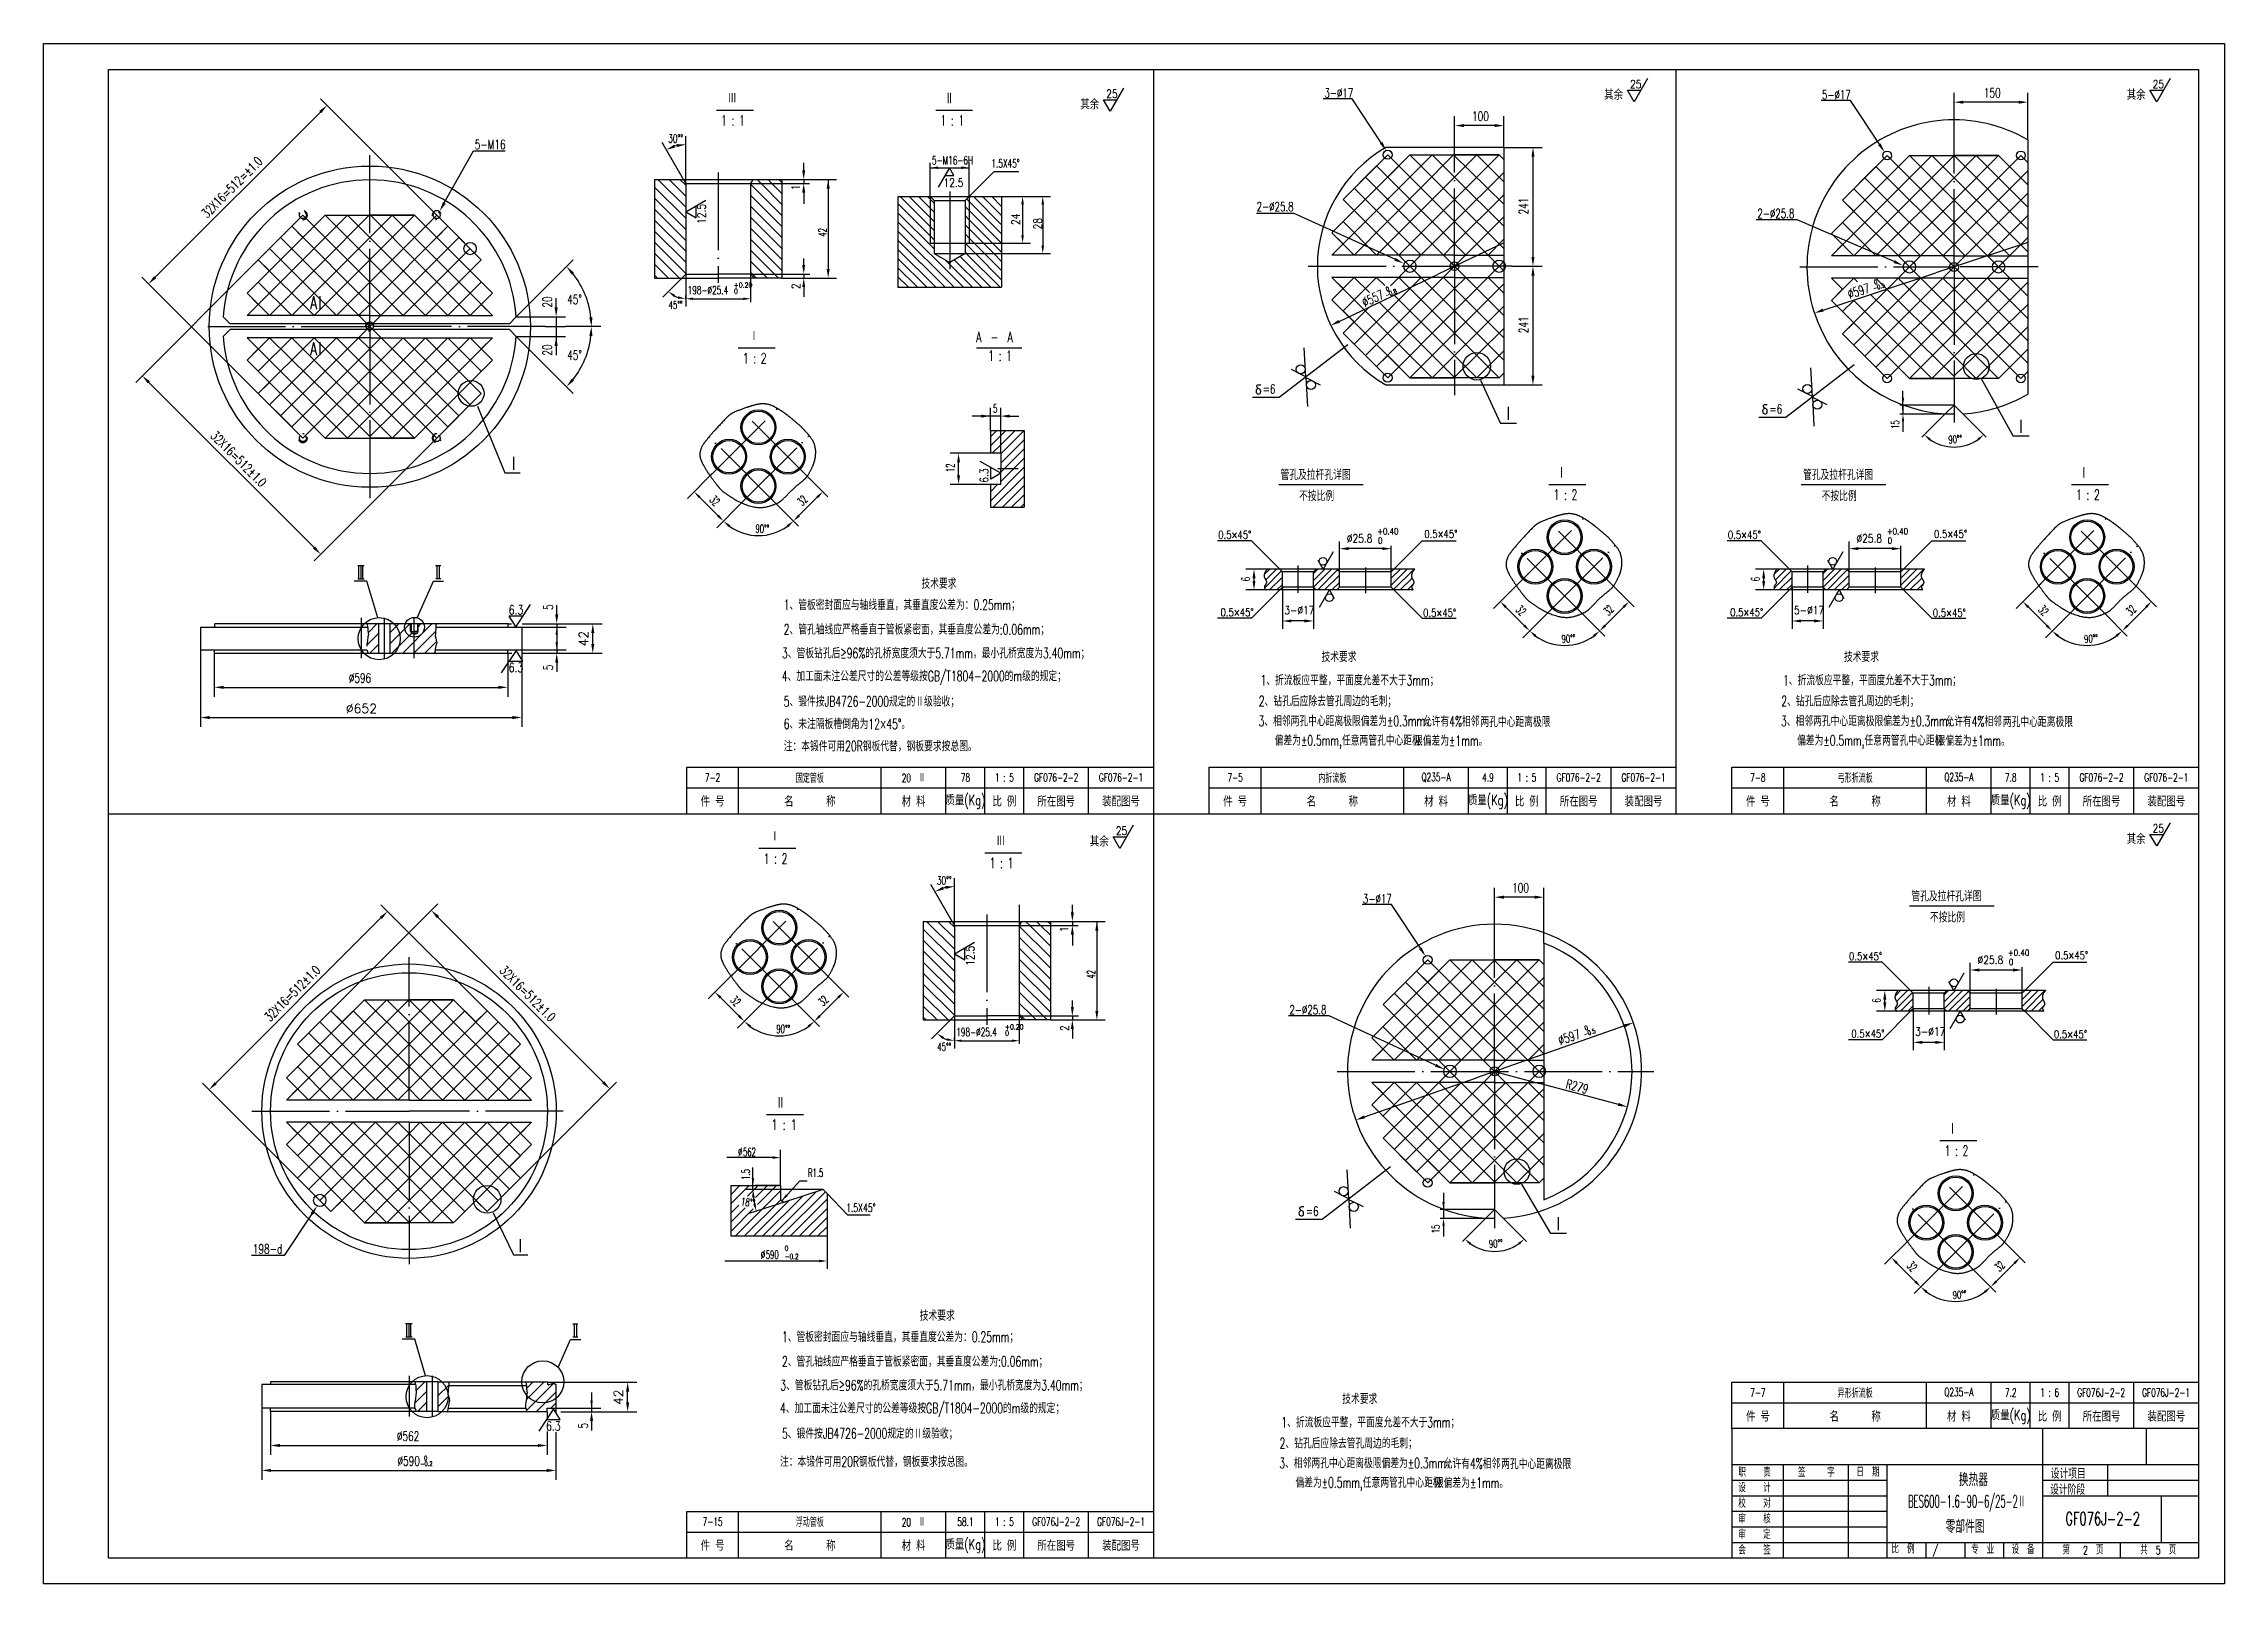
# Model space of a CAD drawing. Extents: x -1018 to 1609, y -45 to 1303.
# Drawn here: x 750 to 1591, y 708 to 1303 of the extents above; entities that cross this region are included whole.
import ezdxf
from ezdxf.enums import TextEntityAlignment as Align

# ---------------------------------------------------------------- set-up
doc = ezdxf.new("R2010")
doc.units = 0
doc.header["$MEASUREMENT"] = 0
for name, pattern in [('DASHDOT-M', [36, 30, -3, 0, -3]), ('DIVIDE-M', [39, 30, -3, 0, -3, 0, -3]), ('HIDDEN-M', [7, 5, -2])]:
    doc.linetypes.add(name, pattern=pattern)
doc.layers.get('0').update_dxf_attribs({"linetype": 'CONTINUOUS'})
for name, color, linetype in [('1', 3, 'CONTINUOUS'), ('CDR_DWG1', 4, 'CONTINUOUS'), ('CDR_DWG2', 2, 'CONTINUOUS'), ('CDR_DWG3', 1, 'DASHDOT-M'), ('CDR_DWG4', 3, 'DIVIDE-M'), ('CDR_DWG5', 6, 'HIDDEN-M')]:
    doc.layers.add(name, color=color, linetype=linetype)
doc.styles.add('HZ', font='romans', dxfattribs={"width": 0.7, "bigfont": 'hz'})

msp = doc.modelspace()

# ---------------------------------------------------------------- texts
at = {"style": 'HZ'}
for s, height, width, p in [('25', 3.2, 0.8, (1362.1, 1285.95)), ('25', 3.2, 0.8, (1563.6, 1285.95)), ('其余', 4, 0.7, (1150.05, 1277.8)), ('25', 3.2, 0.8, (1160.07, 1282.25)), ('3-%%c17', 3.5, 0.7, (1244.18, 1282.42)), ('其余', 4, 0.7, (1352.09, 1281.5)), ('5-%%c17', 3.5, 0.7, (1436.07, 1281.71)), ('150', 3.6, 0.7, (1498.53, 1282.4)), ('其余', 4, 0.7, (1553.59, 1281.5)), ('100', 3.6, 0.7, (1301.14, 1273.38)), ('5-M16', 3.6, 0.7, (916.54, 1262.49)), ('30%%d%%d', 3.2, 0.65, (991.17, 1264.97)), ('5-M16-6H', 3.2, 0.65, (1092.86, 1256.6)), ('1.5X45%%d', 3.2, 0.65, (1115.8, 1255.37)), ('12.5', 3.2, 0.8, (1097.31, 1247.97)), ('2-%%c25.8', 3.5, 0.7, (1218.05, 1238.57)), ('2-%%c25.8', 3.5, 0.7, (1411.16, 1235.93)), ('+0.20', 1.96, 0.8, (1016.41, 1209.12)), ('45%%D', 3.6, 0.7, (952.21, 1202.77)), ('45%%d%%d', 3, 0.65, (991.31, 1200.92)), ('198-%%C25.4', 3.2, 0.65, (998.62, 1206.51)), ('0', 1.96, 0.8, (1016.51, 1206.71)), ('45%%D', 3.6, 0.7, (952.21, 1181.3)), ('=6', 3.5, 0.7, (1220.46, 1168.26)), ('5', 3.2, 0.6, (1116.43, 1160.9)), ('=6', 3.5, 0.7, (1415.88, 1160.53)), ('0.5×45%%D', 3, 0.8, (1203.25, 1112.26)), ('%%C25.8', 3.2, 0.8, (1252.84, 1110.77)), ('+0.40', 2.5, 0.8, (1264.55, 1113.87)), ('0', 2.5, 0.8, (1264.88, 1110.29)), ('0.5×45%%D', 3, 0.8, (1282.72, 1112.6)), ('0.5×45%%D', 3, 0.8, (1399.79, 1112.26)), ('%%C25.8', 3.2, 0.8, (1449.39, 1110.77)), ('+0.40', 2.5, 0.8, (1461.1, 1113.87)), ('0', 2.5, 0.8, (1461.43, 1110.29)), ('0.5×45%%D', 3, 0.8, (1479.27, 1112.6)), ('技术要求', 4, 0.65, (1088.79, 1093)), ('1、管板密封面应与轴线垂直，其垂直度公差为：0.25mm；', 4, 0.65, (1035.68, 1084.79)), ('0.5×45%%D', 3, 0.8, (1204.15, 1082.4)), ('3-%%c17', 3.2, 0.8, (1228.75, 1083.11)), ('0.5×45%%D', 3, 0.8, (1282.26, 1082.18)), ('0.5×45%%D', 3, 0.8, (1400.69, 1082.4)), ('5-%%c17', 3.2, 0.8, (1425.3, 1083.11)), ('0.5×45%%D', 3, 0.8, (1478.81, 1082.18)), ('2、管孔轴线应严格垂直于管板紧密面，其垂直度公差为:0.06mm；', 4, 0.65, (1035.68, 1075.31)), ('3、管板钻孔后≥96%的孔桥宽度须大于5.71mm，最小孔桥宽度为3.40mm；', 4, 0.65, (1035.03, 1066.15)), ('技术要求', 4, 0.65, (1243.07, 1064.74)), ('技术要求', 4, 0.65, (1444.57, 1064.74)), ('%%C596', 3.6, 0.7, (867.94, 1056.75)), ('4、加工面未注公差尺寸的公差等级按GB/T1804-2000的m级的规定；', 4, 0.65, (1034.96, 1057.31)), ('1、折流板应平整，平面度允差不大于3mm；', 4, 0.65, (1219.58, 1055.71)), ('1、折流板应平整，平面度允差不大于3mm；', 4, 0.65, (1421.08, 1055.71)), ('5、锻件按JB4726-2000规定的Ⅱ级验收；', 4, 0.65, (1035.7, 1047.54)), ('2、钻孔后应除去管孔周边的毛刺；', 4, 0.65, (1218.9, 1047.65)), ('2、钻孔后应除去管孔周边的毛刺；', 4, 0.65, (1420.4, 1047.65)), ('6、未注隔板槽倒角为12×45%%d。', 4, 0.65, (1035.7, 1038.85)), ('3、相邻两孔中心距离极限偏差为%%P0.3mm，', 4, 0.65, (1218.8, 1039.97)), ('允许有4%%%相邻', 4, 0.65, (1282.18, 1039.82)), ('两孔中心距离极限', 4, 0.65, (1304.34, 1039.66)), ('3、相邻两孔中心距离极限偏差为%%P0.3mm，', 4, 0.65, (1420.3, 1039.97)), ('允许有4%%%相邻', 4, 0.65, (1483.68, 1039.82)), ('两孔中心距离极限', 4, 0.65, (1505.84, 1039.66)), ('注：本锻件可用20R钢板代替，钢板要求按总图。', 4, 0.65, (1035.7, 1030.28)), ('  偏差为%%p0.5mm,任意两管孔中心距极', 4, 0.65, (1221.44, 1032.49)), ('限偏差为%%p1mm。', 4, 0.65, (1278.77, 1032.38)), ('  偏差为%%p0.5mm,任意两管孔中心距极', 4, 0.65, (1422.94, 1032.49)), ('限偏差为%%p1mm。', 4, 0.65, (1480.27, 1032.38)), ('25', 3.2, 0.8, (1163.77, 998.03)), ('25', 3.2, 0.8, (1563.6, 998.95)), ('其余', 4, 0.7, (1153.76, 993.57)), ('其余', 4, 0.7, (1553.59, 994.5)), ('30%%d%%d', 3.2, 0.65, (1094.78, 978.86)), ('100', 3.6, 0.7, (1316.61, 975.83)), ('3-%%c17', 3.5, 0.7, (1259.05, 971.67)), ('0.5×45%%D', 3, 0.8, (1446.51, 949.76)), ('%%C25.8', 3.2, 0.8, (1496.11, 948.27)), ('+0.40', 2.5, 0.8, (1507.82, 951.37)), ('0.5×45%%D', 3, 0.8, (1525.98, 950.1)), ('0', 2.5, 0.8, (1508.14, 947.79)), ('2-%%c25.8', 3.5, 0.7, (1230.7, 928.86)), ('45%%d%%d', 3, 0.65, (1094.92, 914.82)), ('198-%%C25.4', 3.2, 0.65, (1102.22, 920.41)), ('+0.20', 1.96, 0.8, (1120.98, 923.02)), ('0', 1.96, 0.8, (1121.07, 920.61)), ('0.5×45%%D', 3, 0.8, (1447.41, 919.9)), ('3-%%c17', 3.2, 0.8, (1472.02, 920.62)), ('0.5×45%%D', 3, 0.8, (1525.53, 919.68)), ('%%c', 3.2, 0.6, (1018.09, 874.19)), ('562', 3.2, 0.6, (1020.01, 874.19)), ('R1.5', 3.2, 0.6, (1045.09, 866.18)), ('1.5X45%%D', 3.2, 0.68, (1059.74, 852.66)), ('=6', 3.5, 0.7, (1237.09, 851.21)), ('198-d', 3.6, 0.7, (830.97, 836.6)), ('%%c', 3.2, 0.6, (1026.88, 834.59)), ('590', 3.2, 0.6, (1028.8, 834.59)), ('0', 2, 0.68, (1036.06, 837.64)), ('-0.2', 2, 0.68, (1036.06, 834.49)), ('技术要求', 4, 0.65, (1088.13, 810.7)), ('1、管板密封面应与轴线垂直，其垂直度公差为：0.25mm；', 4, 0.65, (1035.02, 802.49)), ('2、管孔轴线应严格垂直于管板紧密面，其垂直度公差为:0.06mm；', 4, 0.65, (1035.02, 793.01)), ('3、管板钻孔后≥96%的孔桥宽度须大于5.71mm，最小孔桥宽度为3.40mm；', 4, 0.65, (1034.37, 783.84)), ('技术要求', 4, 0.65, (1251.09, 778.58)), ('4、加工面未注公差尺寸的公差等级按GB/T1804-2000的m级的规定；', 4, 0.65, (1034.3, 775)), ('1、折流板应平整，平面度允差不大于3mm；', 4, 0.65, (1227.59, 769.55)), ('%%C562', 3.6, 0.7, (886.51, 764.39)), ('5、锻件按JB4726-2000规定的Ⅱ级验收；', 4, 0.65, (1035.04, 765.23)), ('2、钻孔后应除去管孔周边的毛刺；', 4, 0.65, (1226.92, 761.48)), ('%%C590', 3.6, 0.7, (886.73, 754.77)), ('注：本锻件可用20R钢板代替，钢板要求按总图。', 4, 0.65, (1034.27, 754.35)), ('3、相邻两孔中心距离极限偏差为%%P0.3mm，', 4, 0.65, (1226.82, 753.81)), ('允许有4%%%相邻', 4, 0.65, (1290.2, 753.65)), ('两孔中心距离极限', 4, 0.65, (1312.36, 753.5)), ('  偏差为%%p0.5mm,任意两管孔中心距极', 4, 0.65, (1229.46, 746.32)), ('限偏差为%%p1mm。', 4, 0.65, (1286.79, 746.21)), ('职    责', 3.2, 0.7, (1403.83, 750.6)), ('签     字', 3.2, 0.7, (1426.84, 750.55)), ('日  期', 3.2, 0.7, (1449.38, 750.64)), ('设计项目', 4, 0.65, (1524.29, 749.77)), ('校    对', 3.2, 0.7, (1403.83, 738.6)), ('设    计', 3.2, 0.7, (1403.83, 744.6)), ('设计阶段', 4, 0.65, (1524.08, 743.62)), ('审    核', 3.2, 0.7, (1403.83, 732.6)), ('GF076J-2-2', 5, 0.65, (1529.94, 731.9)), ('会    签', 3.2, 0.7, (1403.83, 720.6)), ('审    定', 3.2, 0.7, (1403.83, 726.6)), ('比  例', 3.2, 0.7, (1462.86, 721.02)), ('/', 3.2, 0.7, (1478.82, 720.84)), ('专  业', 3.2, 0.7, (1493.63, 720.82)), ('设  备', 3.2, 0.7, (1509.21, 720.81)), ('第   2  页', 3.2, 0.7, (1528.81, 720.61)), ('共  5  页', 3.2, 0.7, (1558.81, 720.61))]:
    msp.add_text(s, height=height, dxfattribs=dict(at, width=width)).set_placement(p)
for s, height, rotation, width, p in [('32X16=512=%%P1.0', 3.6, 45, 0.7, (813.33, 1235.69)), ('1', 3.2, 90, 0.8, (1041.85, 1246.66)), ('12.5', 3.2, 90, 0.8, (1005.59, 1233.69)), ('24', 3.2, 90, 0.8, (1126.7, 1233.25)), ('241', 3.6, 90, 0.7, (1322.83, 1237.3)), ('42', 3.2, 90, 0.6, (1052.24, 1228.74)), ('28', 3.2, 90, 0.8, (1135.25, 1231.54)), ('0', 1.7, 17.91271, 0.7, (1456.45, 1210.28)), ('20', 3.6, 90, 0.7, (946.32, 1201.38)), ('2', 3.2, 90, 0.8, (1041.99, 1208.52)), ('%%c557', 3.6, 25.10662, 0.7, (1259.73, 1201.48)), ('0', 1.7, 25.10662, 0.7, (1268.33, 1207.53)), ('-0.8', 1.7, 25.10662, 0.7, (1268.11, 1205.18)), ('%%C597', 3.6, 17.91271, 0.7, (1446.68, 1204.75)), ('-0.5', 1.7, 17.91271, 0.7, (1456.02, 1207.87)), ('241', 3.6, 90, 0.7, (1322.83, 1191.51)), ('20', 3.6, 90, 0.7, (946.32, 1182.85)), ('32X16=512%%P1.0', 3.6, 315, 0.7, (814.34, 1151.63)), ('15', 3, 90, 0.65, (1465.82, 1154.59)), ('90%%d%%d', 3, 3.51582, 0.65, (1484.91, 1148.96)), ('12', 3.2, 90, 0.6, (1101.52, 1137.95)), ('6.3', 3.2, 90, 0.8, (1114.58, 1133.87)), ('32', 3.2, 315, 0.6, (1006.8, 1126.98)), ('32', 3.2, 45, 0.6, (1042.85, 1124.73)), ('90%%d%%d', 3.2, 358.5569, 0.6, (1024.76, 1114.56)), ('6', 3.2, 90, 0.6, (1215.46, 1095.88)), ('6', 3.2, 90, 0.6, (1412.01, 1095.88)), ('5', 3.6, 90, 0.7, (946.71, 1084.81)), ('32', 3.2, 315, 0.6, (1317.71, 1084.62)), ('32', 3.2, 45, 0.6, (1353.76, 1082.37)), ('32', 3.2, 315, 0.6, (1519.21, 1084.62)), ('32', 3.2, 45, 0.6, (1555.26, 1082.37)), ('90%%d%%d', 3, 2.84216, 0.65, (1335.74, 1072.08)), ('90%%d%%d', 3, 2.84216, 0.65, (1537.24, 1072.08)), ('5', 3.6, 90, 0.7, (946.71, 1061.56)), ('1', 3.2, 90, 0.8, (1145.45, 960.56)), ('12.5', 3.2, 90, 0.8, (1109.2, 947.59)), ('32X16=512%%P1.0', 3.6, 45, 0.7, (837.59, 925.8)), ('32X16=512%%P1.0', 3.6, 315, 0.7, (925.83, 945.45)), ('42', 3.2, 90, 0.6, (1155.84, 942.63)), ('32', 3.2, 315, 0.6, (1014.85, 934.05)), ('32', 3.2, 45, 0.6, (1050.9, 931.8)), ('6', 3.2, 90, 0.6, (1458.72, 933.38)), ('90%%d%%d', 3.2, 358.5569, 0.6, (1032.81, 921.63)), ('2', 3.2, 90, 0.8, (1145.59, 922.41)), ('%%C597', 3.6, 19.19056, 0.7, (1335.1, 916.9)), ('-0.5', 1.7, 19.19056, 0.7, (1344.49, 920.23)), ('0', 1.7, 19.19056, 0.7, (1344.87, 922.63)), ('R279', 3.6, 344.68248, 0.7, (1336.98, 900.42)), ('1.5', 3.2, 90, 0.6, (1022.61, 865.05)), ('18%%d%%d', 3, 351.80081, 0.65, (1019.07, 855.27)), ('15', 3, 90, 0.65, (1288.64, 844.4)), ('90%%d%%d', 3, 3.51582, 0.65, (1307.73, 838.76)), ('32', 3.2, 315, 0.6, (1468.52, 831.65)), ('32', 3.2, 45, 0.6, (1504.57, 829.41)), ('90%%d%%d', 3, 2.84216, 0.65, (1486.55, 819.12)), ('5', 3.6, 90, 0.7, (960.14, 769.11))]:
    msp.add_text(s, height=height, rotation=rotation, dxfattribs=dict(at, width=width)).set_placement(p)
for s, height, width, p in [('6.3', 3.5, 0.75, (932.44, 1083.08)), ('6.3', 3.5, 0.75, (932.44, 1060.84)), ('6.3', 3.5, 0.75, (946.84, 768.38)), ('0', 1.7, 0.7, (897.6, 756.84)), ('-0.2', 1.7, 0.7, (897.91, 754.71))]:
    msp.add_text(s, height=height, dxfattribs=dict(at, width=width)).set_placement(p, align=Align.CENTER)
for p in [(960.24, 1073.74), (973.69, 781.2)]:
    msp.add_text('42', height=3.5, rotation=90, dxfattribs=at).set_placement(p, align=Align.CENTER)
msp.add_text('%%C652', height=3.5, dxfattribs=at).set_placement((872.84, 1045.04), align=Align.CENTER)
for s, height, width, p in [('7-2', 3.2, 0.65, (1008.27, 1020.19)), ('固定管板', 3.2, 0.65, (1045.77, 1020.19)), ('20  Ⅱ', 3.2, 0.65, (1085.77, 1020.19)), ('78', 3.2, 0.65, (1105.77, 1020.19)), ('1 : 5', 3.2, 0.65, (1120.77, 1020.19)), ('GF076-2-2', 3.2, 0.65, (1140.77, 1020.19)), ('GF076-2-1', 3.2, 0.65, (1165.77, 1020.19)), ('7-5', 3.2, 0.65, (1209.77, 1020.19)), ('内折流板', 3.2, 0.65, (1247.27, 1020.19)), ('Q235-A', 3.2, 0.65, (1287.27, 1020.19)), ('4.9', 3.2, 0.65, (1307.27, 1020.19)), ('1 : 5', 3.2, 0.65, (1322.27, 1020.19)), ('GF076-2-2', 3.2, 0.65, (1342.27, 1020.19)), ('GF076-2-1', 3.2, 0.65, (1367.27, 1020.19)), ('7-8', 3.2, 0.65, (1411.38, 1020.19)), ('弓形折流板', 3.2, 0.65, (1448.88, 1020.19)), ('Q235-A', 3.2, 0.65, (1488.88, 1020.19)), ('7.8', 3.2, 0.65, (1508.88, 1020.19)), ('1 : 5', 3.2, 0.65, (1523.88, 1020.19)), ('GF076-2-2', 3.2, 0.65, (1543.88, 1020.19)), ('GF076-2-1', 3.2, 0.65, (1568.88, 1020.19)), ('件 号', 4, 0.7, (1008.27, 1011.19)), ('名      称', 4, 0.7, (1045.77, 1011.19)), ('材 料', 4, 0.7, (1085.77, 1011.19)), ('质量(Kg)', 4, 0.7, (1105.77, 1011.19)), ('比 例', 4, 0.7, (1120.77, 1011.19)), ('所在图号', 4, 0.7, (1140.77, 1011.19)), ('装配图号', 4, 0.7, (1165.77, 1011.19)), ('件 号', 4, 0.7, (1209.77, 1011.19)), ('名      称', 4, 0.7, (1247.27, 1011.19)), ('材 料', 4, 0.7, (1287.27, 1011.19)), ('质量(Kg)', 4, 0.7, (1307.27, 1011.19)), ('比 例', 4, 0.7, (1322.27, 1011.19)), ('所在图号', 4, 0.7, (1342.27, 1011.19)), ('装配图号', 4, 0.7, (1367.27, 1011.19)), ('件 号', 4, 0.7, (1411.38, 1011.19)), ('名      称', 4, 0.7, (1448.88, 1011.19)), ('材 料', 4, 0.7, (1488.88, 1011.19)), ('质量(Kg)', 4, 0.7, (1508.88, 1011.19)), ('比 例', 4, 0.7, (1523.88, 1011.19)), ('所在图号', 4, 0.7, (1543.88, 1011.19)), ('装配图号', 4, 0.7, (1568.88, 1011.19)), ('7-7', 3.2, 0.65, (1411.39, 783.01)), ('异形折流板', 3.2, 0.65, (1448.89, 783.01)), ('Q235-A', 3.2, 0.65, (1488.89, 783.01)), ('7.2', 3.2, 0.65, (1508.89, 783.01)), ('1 : 6', 3.2, 0.65, (1523.89, 783.01)), ('GF076J-2-2', 3.2, 0.65, (1543.77, 783.01)), ('GF076J-2-1', 3.2, 0.65, (1568.77, 783.01)), ('件 号', 4, 0.7, (1411.39, 774.01)), ('名      称', 4, 0.7, (1448.89, 774.01)), ('材 料', 4, 0.7, (1488.89, 774.01)), ('质量(Kg)', 4, 0.7, (1508.89, 774.01)), ('比 例', 4, 0.7, (1523.89, 774.01)), ('所在图号', 4, 0.7, (1543.89, 774.01)), ('装配图号', 4, 0.7, (1568.89, 774.01)), ('换热器', 5, 0.65, (1494.5, 749.65)), ('BES600-1.6-90-6/25-2Ⅱ', 4.75, 0.5, (1492, 740.71)), ('7-15', 3.2, 0.65, (1008.27, 733.19)), ('浮动管板', 3.2, 0.65, (1045.77, 733.28)), ('20  Ⅱ', 3.2, 0.65, (1085.77, 733.19)), ('58.1', 3.2, 0.65, (1105.77, 733.19)), ('1 : 5', 3.2, 0.65, (1120.77, 733.19)), ('GF076J-2-2', 3.2, 0.65, (1140.77, 733.19)), ('GF076J-2-1', 3.2, 0.65, (1165.77, 733.19)), ('零部件图', 5, 0.65, (1491.27, 731.6)), ('件 号', 4, 0.7, (1008.27, 724.19)), ('名      称', 4, 0.7, (1045.77, 724.19)), ('材 料', 4, 0.7, (1085.77, 724.19)), ('质量(Kg)', 4, 0.7, (1105.77, 724.19)), ('比 例', 4, 0.7, (1120.77, 724.19)), ('所在图号', 4, 0.7, (1140.77, 724.19)), ('装配图号', 4, 0.7, (1165.77, 724.19))]:
    msp.add_text(s, height=height, dxfattribs=dict(at, width=width)).set_placement(p, align=Align.MIDDLE)
at = {"layer": 'CDR_DWG2', "style": 'HZ'}
for s, height, width, p in [('Ⅲ', 4, 0.65, (1014.14, 1280.19)), ('II', 4, 0.65, (1098.71, 1280.19)), ('1 : 1', 4, 0.65, (1011.56, 1271.56)), ('1 : 1', 4, 0.65, (1096.13, 1271.56)), ('A', 5, 0.7, (852.99, 1200.77)), ('A', 5, 0.7, (852.99, 1183.05)), ('Ⅰ', 4, 0.65, (1022.51, 1188.49)), ('A  -  A', 4, 0.65, (1109.95, 1188.06)), ('1 : 2', 4, 0.65, (1019.93, 1179.86)), ('1 : 1', 4, 0.65, (1114.55, 1180.83)), ('管孔及拉杆孔详图', 4, 0.65, (1227.29, 1134.94)), ('I', 4, 0.65, (1335.17, 1135.85)), ('管孔及拉杆孔详图', 4, 0.65, (1428.79, 1134.94)), ('I', 4, 0.65, (1536.67, 1135.85)), ('不按比例', 4, 0.65, (1234.44, 1126.77)), ('1 : 2', 4, 0.65, (1332.59, 1127.22)), ('不按比例', 4, 0.65, (1435.94, 1126.77)), ('1 : 2', 4, 0.65, (1534.09, 1127.22)), ('Ⅰ', 4, 0.65, (1030.55, 995.56)), ('Ⅲ', 4, 0.65, (1117.68, 993.81)), ('1 : 2', 4, 0.65, (1027.98, 986.93)), ('1 : 1', 4, 0.65, (1115.1, 985.18)), ('管孔及拉杆孔详图', 4, 0.65, (1470.55, 972.44)), ('不按比例', 4, 0.65, (1477.71, 964.27)), ('II', 4, 0.7, (1033.49, 892.93)), ('1 : 1', 4, 0.7, (1030.92, 884.3)), ('I', 4, 0.65, (1485.97, 882.88)), ('1 : 2', 4, 0.65, (1483.4, 874.25))]:
    msp.add_text(s, height=height, dxfattribs=dict(at, width=width)).set_placement(p)
at = {"layer": 'CDR_DWG2', "style": 'HZ', "width": 0.7}
for p in [(1315.11, 1158.09), (1512.8, 1153.14), (931.48, 1138.83), (1334.38, 845.65), (934.09, 837.12)]:
    msp.add_text('I', height=5, dxfattribs=at).set_placement(p, align=Align.CENTER)

# ---------------------------------------------------------------- blocks, each defined once
blk = doc.blocks.new('*X73')
at = {"color": 0}
for p, q in [((138.22, 49.12), (142.69, 53.6)), ((138.69, 53.84), (142.12, 57.27)), ((139.22, 45.88), (142.69, 49.35))]:
    blk.add_line(p, q, dxfattribs=at)
blk = doc.blocks.new('*X74')
at = {"color": 0}
for p, q in [((128.09, 68.69), (132.23, 72.83)), ((128.09, 64.45), (132.17, 68.53))]:
    blk.add_line(p, q, dxfattribs=at)
blk = doc.blocks.new('*X75')
at = {"color": 0}
for p, q in [((137.45, 82.3), (144.23, 89.07)), ((137.54, 78.14), (147.77, 88.37)), ((137.59, 86.68), (139.99, 89.07)), ((141.33, 77.69), (148.91, 85.27)), ((146.89, 79.01), (148.91, 81.03))]:
    blk.add_line(p, q, dxfattribs=at)
blk = doc.blocks.new('*X88')
at = {"layer": '1', "color": 0, "linetype": 'Continuous'}
for p, q in [((-21618.24, -20953.89), (-21611.18, -20946.83)), ((-21618.24, -20950.36), (-21614.72, -20946.83)), ((-21616.45, -20966.24), (-21599.09, -20948.88)), ((-21611.77, -20950.95), (-21609.15, -20948.33)), ((-21609.15, -20948.33), (-21607.65, -20946.83)), ((-21608.68, -20951.4), (-21605.61, -20948.33)), ((-21607.89, -20954.15), (-21602.08, -20948.33)), ((-21605.61, -20948.33), (-21604.11, -20946.83)), ((-21602.3, -20966.24), (-21585.27, -20949.2)), ((-21602.08, -20948.33), (-21600.58, -20946.83)), ((-21598.77, -20966.24), (-21581.73, -20949.2)), ((-21618.24, -20957.43), (-21615.17, -20954.36)), ((-21618.24, -20960.96), (-21612.65, -20955.37)), ((-21618.24, -20964.5), (-21609.56, -20955.82)), ((-21612.91, -20966.24), (-21598.94, -20952.27)), ((-21609.37, -20966.24), (-21595.72, -20952.58)), ((-21605.84, -20966.24), (-21590.49, -20950.89)), ((-21595.23, -20966.24), (-21581.09, -20952.09)), ((-21591.7, -20966.24), (-21581.09, -20955.63)), ((-21588.16, -20966.24), (-21581.09, -20959.16)), ((-21584.63, -20966.24), (-21581.09, -20962.7)), ((-21581.09, -20966.24), (-21581.09, -20966.24))]:
    blk.add_line(p, q, dxfattribs=at)
blk = doc.blocks.new('*X87')
at = {"layer": '1', "color": 0, "linetype": 'Continuous'}
for p, q in [((-21544.01, -20847.87), (-21531.96, -20859.92)), ((-21542.68, -20844.95), (-21531.96, -20855.68)), ((-21538.44, -20844.95), (-21531.96, -20851.43)), ((-21534.2, -20844.95), (-21531.96, -20847.19)), ((-21506.96, -20846.73), (-21494.91, -20858.79)), ((-21504.5, -20844.95), (-21502.95, -20846.5)), ((-21502.95, -20846.5), (-21494.91, -20854.54)), ((-21500.26, -20844.95), (-21498.71, -20846.5)), ((-21498.71, -20846.5), (-21494.91, -20850.3)), ((-21496.01, -20844.95), (-21494.91, -20846.06)), ((-21544.01, -20852.11), (-21531.96, -20864.16)), ((-21544.01, -20856.35), (-21531.96, -20868.4)), ((-21506.96, -20850.98), (-21494.91, -20863.03)), ((-21506.96, -20855.22), (-21494.91, -20867.27)), ((-21544.01, -20860.6), (-21531.96, -20872.65)), ((-21544.01, -20864.84), (-21531.96, -20876.89)), ((-21506.96, -20859.46), (-21494.91, -20871.51)), ((-21506.96, -20863.7), (-21494.91, -20875.76)), ((-21544.01, -20869.08), (-21531.96, -20881.13)), ((-21544.01, -20873.32), (-21534.38, -20882.95)), ((-21506.96, -20867.95), (-21494.91, -20880)), ((-21506.96, -20872.19), (-21497.74, -20881.41)), ((-21544.01, -20877.57), (-21538.62, -20882.95)), ((-21544.01, -20881.81), (-21542.87, -20882.95)), ((-21506.96, -20876.43), (-21501.99, -20881.41)), ((-21506.96, -20880.67), (-21506.23, -20881.41)), ((-21506.23, -20881.41), (-21504.68, -20882.95)), ((-21501.99, -20881.41), (-21500.44, -20882.95)), ((-21497.74, -20881.41), (-21496.2, -20882.95))]:
    blk.add_line(p, q, dxfattribs=at)
blk = doc.blocks.new('*X86')
at = {"layer": '1', "color": 0, "linetype": 'Continuous'}
for p, q in [((-21518.12, -20658.07), (-21515.63, -20655.58)), ((-21518.12, -20661.6), (-21514.12, -20657.6)), ((-21517.37, -20664.39), (-21514.12, -20661.14)), ((-21514.12, -20661.14), (-21508.56, -20655.58)), ((-21514.12, -20657.6), (-21512.1, -20655.58)), ((-21514.12, -20664.67), (-21505.08, -20655.64)), ((-21514.12, -20668.21), (-21505.08, -20659.17)), ((-21514.12, -20671.75), (-21505.08, -20662.71)), ((-21518.12, -20682.82), (-21505.08, -20669.78)), ((-21514.12, -20675.28), (-21505.08, -20666.25)), ((-21518.12, -20679.28), (-21515.23, -20676.39)), ((-21516.97, -20685.21), (-21505.08, -20673.32)), ((-21513.44, -20685.21), (-21505.08, -20676.85)), ((-21509.9, -20685.21), (-21505.08, -20680.39)), ((-21506.37, -20685.21), (-21505.08, -20683.92))]:
    blk.add_line(p, q, dxfattribs=at)
blk = doc.blocks.new('*X85')
at = {"layer": '1', "color": 0, "linetype": 'Continuous'}
for p, q in [((-21553.76, -20568.1), (-21539.76, -20582.1)), ((-21552.92, -20565.41), (-21539.76, -20578.57)), ((-21549.39, -20565.41), (-21539.76, -20575.03)), ((-21545.85, -20565.41), (-21539.76, -20571.5)), ((-21542.32, -20565.41), (-21539.76, -20567.96)), ((-21527.76, -20569.35), (-21526.26, -20570.85)), ((-21527.22, -20566.36), (-21526.26, -20567.32)), ((-21526.26, -20567.32), (-21513.76, -20579.82)), ((-21526.26, -20570.85), (-21513.76, -20583.35)), ((-21524.64, -20565.41), (-21513.76, -20576.28)), ((-21521.1, -20565.41), (-21513.76, -20572.75)), ((-21517.57, -20565.41), (-21513.76, -20569.21)), ((-21514.03, -20565.41), (-21513.76, -20565.68)), ((-21553.76, -20571.64), (-21539.76, -20585.64)), ((-21553.76, -20575.17), (-21528.53, -20600.41)), ((-21553.76, -20578.71), (-21532.07, -20600.41)), ((-21527.76, -20572.89), (-21526.26, -20574.39)), ((-21527.76, -20576.42), (-21526.26, -20577.92)), ((-21526.26, -20574.39), (-21517.25, -20583.41)), ((-21526.26, -20577.92), (-21520.78, -20583.41)), ((-21553.76, -20582.24), (-21535.6, -20600.41)), ((-21553.76, -20585.78), (-21539.14, -20600.41)), ((-21527.76, -20579.96), (-21526.26, -20581.46)), ((-21527.76, -20583.5), (-21523.85, -20587.41)), ((-21527.76, -20587.03), (-21527.39, -20587.41)), ((-21527.39, -20587.41), (-21514.39, -20600.41)), ((-21526.26, -20581.46), (-21524.32, -20583.41)), ((-21524.32, -20583.41), (-21520.32, -20587.41)), ((-21523.85, -20587.41), (-21513.76, -20597.5)), ((-21520.78, -20583.41), (-21516.78, -20587.41)), ((-21520.32, -20587.41), (-21513.76, -20593.96)), ((-21517.25, -20583.41), (-21513.76, -20586.89)), ((-21516.78, -20587.41), (-21513.76, -20590.42)), ((-21553.76, -20589.32), (-21542.67, -20600.41)), ((-21553.76, -20592.85), (-21546.21, -20600.41)), ((-21535.58, -20589.83), (-21524.99, -20600.41)), ((-21532.01, -20589.86), (-21521.46, -20600.41)), ((-21529.77, -20588.56), (-21517.92, -20600.41)), ((-21553.76, -20596.39), (-21549.74, -20600.41)), ((-21553.76, -20599.92), (-21553.28, -20600.41))]:
    blk.add_line(p, q, dxfattribs=at)
blk = doc.blocks.new('*X84')
at = {"layer": '1', "color": 0, "linetype": 'Continuous'}
for p, q in [((-21647.61, -20561.76), (-21635.56, -20573.81)), ((-21646.29, -20558.85), (-21635.56, -20569.57)), ((-21642.04, -20558.85), (-21635.56, -20565.33)), ((-21637.8, -20558.85), (-21635.56, -20561.08)), ((-21610.56, -20560.63), (-21598.51, -20572.68)), ((-21608.1, -20558.85), (-21606.56, -20560.39)), ((-21606.56, -20560.39), (-21598.51, -20568.44)), ((-21603.86, -20558.85), (-21602.32, -20560.39)), ((-21602.32, -20560.39), (-21598.51, -20564.19)), ((-21599.62, -20558.85), (-21598.51, -20559.95)), ((-21647.61, -20566.01), (-21635.56, -20578.06)), ((-21647.61, -20570.25), (-21635.56, -20582.3)), ((-21610.56, -20564.87), (-21598.51, -20576.92)), ((-21610.56, -20569.11), (-21598.51, -20581.17)), ((-21647.61, -20574.49), (-21635.56, -20586.54)), ((-21647.61, -20578.73), (-21635.56, -20590.78)), ((-21610.56, -20573.36), (-21598.51, -20585.41)), ((-21610.56, -20577.6), (-21598.51, -20589.65)), ((-21647.61, -20582.98), (-21635.56, -20595.03)), ((-21647.61, -20587.22), (-21637.99, -20596.85)), ((-21610.56, -20581.84), (-21598.51, -20593.89)), ((-21610.56, -20586.08), (-21601.35, -20595.3)), ((-21647.61, -20591.46), (-21642.23, -20596.85)), ((-21647.61, -20595.7), (-21646.47, -20596.85)), ((-21610.56, -20590.33), (-21605.59, -20595.3)), ((-21610.56, -20594.57), (-21609.83, -20595.3)), ((-21609.83, -20595.3), (-21608.29, -20596.85)), ((-21605.59, -20595.3), (-21604.04, -20596.85)), ((-21601.35, -20595.3), (-21599.8, -20596.85))]:
    blk.add_line(p, q, dxfattribs=at)

# ---------------------------------------------------------------- linework, layer by layer
for p, q in [((750.27, 709.19), (750.27, 1303.19)), ((750.27, 1303.19), (1591.27, 1303.19)), ((1591.27, 1303.19), (1591.27, 709.19)), ((1178.27, 1293.19), (1178.27, 719.19)), ((1379.77, 1293.19), (1379.77, 1006.19)), ((901.86, 1237.04), (856.99, 1281.9)), ((1254.96, 1281.84), (1243.69, 1281.84)), ((1266.07, 1264.95), (1254.96, 1281.84)), ((1447.1, 1281.26), (1435.83, 1281.26)), ((1458.22, 1264.37), (1447.1, 1281.26)), ((1487.01, 1278.81), (1487.01, 1284.2)), ((1511.91, 1280.6), (1490.61, 1280.6)), ((1515.51, 1266.1), (1515.51, 1284.2)), ((856.99, 1276.81), (793.29, 1213.12)), ((1294.4, 1267.19), (1294.4, 1275.18)), ((1309.8, 1271.58), (1298.06, 1271.58)), ((1313.4, 1263.14), (1313.4, 1275.18)), ((904.79, 1241.76), (916, 1261.79)), ((916, 1261.79), (928.22, 1261.79)), ((997.03, 1250.78), (988.8, 1265.03)), ((997.92, 1253.65), (997.92, 1267.48)), ((1313.4, 1263.14), (1328.23, 1263.14)), ((997.92, 1249.24), (997.92, 1253.65)), ((1043.4, 1254.28), (1043.4, 1257.17)), ((1092.22, 1244.28), (1092.22, 1257.27)), ((1092.22, 1255.33), (1107.22, 1255.33)), ((1099.6, 1255.33), (1095.26, 1247.82)), ((1101.35, 1252.3), (1099.6, 1255.33)), ((1107.22, 1244.22), (1107.22, 1257.46)), ((1107.22, 1244.22), (1116.91, 1253.91)), ((1116.91, 1253.91), (1126.42, 1253.91)), ((1247.11, 1230.24), (1277.2, 1260.34)), ((1247.11, 1221.65), (1285.8, 1260.34)), ((1251.41, 1243.14), (1268.6, 1260.34)), ((1251.41, 1243.14), (1264.31, 1256.04)), ((1255.67, 1221.65), (1294.27, 1260.59)), ((1264.31, 1256.04), (1268.6, 1251.74)), ((1294.4, 1225.94), (1264.31, 1256.04)), ((1268.6, 1251.74), (1277.2, 1260.34)), ((1294.4, 1234.54), (1268.6, 1260.34)), ((1294.4, 1243.14), (1277.2, 1260.34)), ((1277.2, 1260.34), (1294.4, 1260.34)), ((1294.4, 1251.74), (1285.8, 1260.34)), ((1313.4, 1241.34), (1294.03, 1260.34)), ((1311.6, 1260.34), (1294.4, 1260.34)), ((1294.4, 1243.14), (1311.6, 1260.34)), ((1294.4, 1251.74), (1303, 1260.34)), ((1294.4, 1234.54), (1313.4, 1253.54)), ((1313.4, 1249.94), (1303, 1260.34)), ((1313.4, 1258.53), (1311.6, 1260.34)), ((1313.4, 1258.53), (1311.6, 1260.34)), ((1324.63, 1259.54), (1324.63, 1220.95)), ((1439.72, 1229.96), (1469.81, 1260.06)), ((1439.72, 1221.36), (1478.41, 1260.06)), ((1444.02, 1242.86), (1461.21, 1260.06)), ((1444.02, 1242.86), (1456.91, 1255.76)), ((1448.32, 1221.36), (1487.06, 1260.06)), ((1487.01, 1225.66), (1456.91, 1255.76)), ((1456.91, 1255.76), (1461.21, 1251.46)), ((1461.21, 1251.46), (1469.81, 1260.06)), ((1487.01, 1234.26), (1461.21, 1260.06)), ((1487.01, 1242.86), (1469.81, 1260.06)), ((1469.81, 1260.06), (1487.01, 1260.06)), ((1487.01, 1251.46), (1478.41, 1260.06)), ((1515.51, 1231.56), (1486.95, 1260.17)), ((1487.01, 1251.46), (1495.61, 1260.06)), ((1487.01, 1242.86), (1504.2, 1260.06)), ((1487.01, 1234.26), (1512.8, 1260.06)), ((1504.2, 1260.06), (1487.01, 1260.06)), ((1487.01, 1225.66), (1515.51, 1254.16)), ((1515.51, 1240.16), (1495.61, 1260.06)), ((1512.8, 1251.46), (1504.2, 1260.06)), ((1515.51, 1248.75), (1504.2, 1260.06)), ((1515.51, 1257.35), (1512.8, 1260.06)), ((1515.51, 1254.16), (1512.8, 1251.46)), ((985.93, 1250.78), (985.87, 1250.72)), ((1022.92, 1249.24), (1045.59, 1249.24)), ((1034.97, 1250.78), (1051.79, 1250.78)), ((1043.4, 1250.78), (1043.4, 1249.24)), ((1043.4, 1245.74), (1043.4, 1241.46)), ((1051.79, 1250.78), (1056.03, 1250.78)), ((1052.83, 1250.78), (1052.83, 1216.28)), ((1097.85, 1252.3), (1101.35, 1252.3)), ((1281.5, 1221.65), (1255.71, 1247.44)), ((1294.4, 1217.35), (1260.01, 1251.74)), ((1264.31, 1221.65), (1294.4, 1251.74)), ((1313.4, 1232.74), (1294.4, 1251.74)), ((1294.4, 1225.94), (1313.4, 1244.94)), ((1474.11, 1221.36), (1448.31, 1247.16)), ((1487.01, 1217.06), (1452.61, 1251.46)), ((1456.91, 1221.36), (1487.01, 1251.46)), ((1515.51, 1222.96), (1487.01, 1251.46)), ((1487.01, 1217.06), (1515.51, 1245.56)), ((828.77, 1198.34), (867.46, 1237.04)), ((828.77, 1206.94), (858.86, 1237.04)), ((833.07, 1219.84), (850.27, 1237.04)), ((837.34, 1198.34), (876.19, 1237.43)), ((876.06, 1211.24), (850.27, 1237.04)), ((850.27, 1228.44), (858.86, 1237.04)), ((876.06, 1219.84), (858.86, 1237.04)), ((858.86, 1237.04), (876.06, 1237.04)), ((876.06, 1228.44), (867.46, 1237.04)), ((914.78, 1198.34), (876.06, 1237.3)), ((893.26, 1237.04), (876.06, 1237.04)), ((876.06, 1219.84), (893.26, 1237.04)), ((876.06, 1211.24), (901.86, 1237.04)), ((876.06, 1228.44), (884.66, 1237.04)), ((923.35, 1198.34), (884.66, 1237.04)), ((923.35, 1206.94), (893.26, 1237.04)), ((901.86, 1228.44), (893.26, 1237.04)), ((919.05, 1219.84), (901.86, 1237.04)), ((997.92, 1238.33), (1005.69, 1242.82)), ((997.92, 1238.33), (1001.94, 1236.01)), ((1001.94, 1236.01), (1001.94, 1240.65)), ((1119.78, 1244.22), (1130.81, 1244.22)), ((1127.81, 1241.22), (1127.81, 1229.22)), ((1130.87, 1244.22), (1138.58, 1244.22)), ((1135.58, 1241.22), (1135.58, 1225.22)), ((1232.57, 1237.69), (1218.05, 1237.69)), ((1271.38, 1220.01), (1232.57, 1237.69)), ((1247.11, 1230.24), (1255.71, 1238.84)), ((1277.2, 1217.35), (1251.41, 1243.14)), ((1255.71, 1238.84), (1251.41, 1243.14)), ((1272.9, 1221.65), (1294.4, 1243.14)), ((1313.4, 1224.14), (1294.4, 1243.14)), ((1294.4, 1217.35), (1313.4, 1236.35)), ((1439.72, 1229.96), (1448.31, 1238.56)), ((1448.31, 1238.56), (1444.02, 1242.86)), ((1469.81, 1217.06), (1444.02, 1242.86)), ((1465.51, 1221.36), (1487.01, 1242.86)), ((1508.5, 1221.36), (1487.01, 1242.86)), ((1499.91, 1221.36), (1515.51, 1236.97)), ((833.07, 1219.84), (845.97, 1232.74)), ((876.06, 1194.04), (841.67, 1228.44)), ((876.06, 1202.64), (845.97, 1232.74)), ((845.97, 1232.74), (850.27, 1228.44)), ((845.97, 1198.34), (876.06, 1228.44)), ((876.06, 1202.64), (906.16, 1232.74)), ((906.16, 1198.34), (876.06, 1228.44)), ((876.06, 1194.04), (910.46, 1228.44)), ((906.16, 1232.74), (901.86, 1228.44)), ((919.05, 1219.84), (906.16, 1232.74)), ((1255.71, 1221.65), (1247.11, 1230.24)), ((1251.41, 1225.94), (1247.11, 1230.24)), ((1264.31, 1221.65), (1251.41, 1234.54)), ((1277.2, 1217.35), (1294.4, 1234.54)), ((1311.6, 1217.35), (1294.4, 1234.54)), ((1426.48, 1235.29), (1410.75, 1235.29)), ((1463.91, 1219.12), (1426.48, 1235.29)), ((1448.31, 1221.36), (1439.72, 1229.96)), ((1444.02, 1225.66), (1439.72, 1229.96)), ((1456.91, 1221.36), (1444.02, 1234.26)), ((1469.81, 1217.06), (1487.01, 1234.26)), ((1504.2, 1217.06), (1487.01, 1234.26)), ((1504.2, 1217.06), (1515.51, 1228.37)), ((833.07, 1219.84), (785.78, 1172.55)), ((854.57, 1198.34), (833.07, 1219.84)), ((837.37, 1215.54), (833.07, 1219.84)), ((863.16, 1198.34), (837.37, 1224.14)), ((854.57, 1198.34), (876.06, 1219.84)), ((897.56, 1198.34), (876.06, 1219.84)), ((888.96, 1198.34), (914.75, 1224.14)), ((897.56, 1198.34), (919.05, 1219.84)), ((914.75, 1215.54), (919.05, 1219.84)), ((954.48, 1219.77), (932.55, 1197.84)), ((1043.4, 1217.83), (1043.4, 1220.32)), ((1105.78, 1222.22), (1138.58, 1222.22)), ((1107.28, 1226.22), (1130.81, 1226.22)), ((1247.11, 1221.65), (1251.41, 1225.94)), ((1300.71, 1220.36), (1288.09, 1214.33)), ((1290.1, 1221.65), (1294.4, 1225.94)), ((1298.7, 1221.65), (1294.4, 1225.94)), ((1313.4, 1226.42), (1300.71, 1220.36)), ((1307.3, 1221.65), (1313.4, 1227.75)), ((1439.72, 1221.36), (1444.02, 1225.66)), ((1482.71, 1221.36), (1487.01, 1225.66)), ((1491.31, 1221.36), (1487.01, 1225.66)), ((1515.51, 1226.47), (1494.06, 1219.39)), ((833.07, 1168.25), (788.2, 1213.12)), ((828.77, 1206.94), (837.37, 1215.54)), ((845.97, 1198.34), (833.07, 1211.24)), ((863.16, 1198.34), (876.06, 1211.24)), ((888.96, 1198.34), (876.06, 1211.24)), ((906.16, 1198.34), (919.05, 1211.24)), ((923.35, 1206.94), (914.75, 1215.54)), ((996.38, 1212.78), (989.06, 1205.46)), ((997.92, 1214.33), (997.92, 1205.36)), ((1022.92, 1215.06), (1022.92, 1203.54)), ((1022.92, 1214.33), (1045.8, 1214.33)), ((1034.97, 1212.98), (1034.77, 1212.78)), ((1034.97, 1212.78), (1051.79, 1212.78)), ((1043.4, 1214.33), (1043.4, 1212.78)), ((1051.79, 1212.78), (1056.03, 1212.78)), ((1255.71, 1213.05), (1247.11, 1204.45)), ((1247.11, 1213.05), (1285.8, 1174.35)), ((1247.11, 1213.05), (1251.41, 1208.75)), ((1249.9, 1196.09), (1288.09, 1214.33)), ((1264.31, 1213.05), (1251.41, 1200.15)), ((1281.5, 1213.05), (1255.71, 1187.25)), ((1255.72, 1213.05), (1261.54, 1207.25)), ((1294.4, 1217.35), (1260.01, 1182.95)), ((1264.31, 1213.05), (1267.5, 1209.85)), ((1277.2, 1217.35), (1269.66, 1209.8)), ((1272.9, 1213.05), (1294.4, 1191.55)), ((1277.2, 1217.35), (1294.4, 1200.15)), ((1290.1, 1213.05), (1294.4, 1208.75)), ((1294.4, 1217.35), (1313.4, 1198.35)), ((1311.6, 1217.35), (1294.4, 1200.15)), ((1298.7, 1213.05), (1294.4, 1208.75)), ((1307.3, 1213.05), (1313.4, 1206.94)), ((1311.6, 1217.35), (1313.4, 1219.15)), ((1311.6, 1217.35), (1313.4, 1215.54)), ((1316.47, 1217.35), (1328.23, 1217.35)), ((1316.47, 1217.35), (1328.23, 1217.35)), ((1324.63, 1213.75), (1324.63, 1175.16)), ((1436.57, 1200.43), (1479.96, 1214.74)), ((1448.31, 1212.77), (1439.72, 1204.17)), ((1439.72, 1212.77), (1444.02, 1208.47)), ((1439.72, 1212.77), (1444.02, 1208.47)), ((1469.81, 1217.06), (1444.02, 1191.27)), ((1474.11, 1212.77), (1448.31, 1186.97)), ((1448.39, 1212.77), (1449.83, 1211.35)), ((1487.01, 1217.06), (1452.61, 1182.67)), ((1456.91, 1212.77), (1487.01, 1182.67)), ((1465.51, 1212.77), (1487.01, 1191.27)), ((1469.81, 1217.06), (1487.01, 1199.87)), ((1494.06, 1219.39), (1479.96, 1214.74)), ((1482.71, 1212.77), (1487.01, 1208.47)), ((1487.01, 1217.06), (1515.51, 1188.56)), ((1504.2, 1217.06), (1487.01, 1199.87)), ((1508.5, 1212.77), (1487.01, 1191.27)), ((1491.31, 1212.77), (1487.01, 1208.47)), ((1515.51, 1211.17), (1487.01, 1182.67)), ((1499.91, 1212.77), (1515.51, 1197.16)), ((1504.2, 1217.06), (1515.51, 1205.76)), ((837.37, 1198.34), (828.77, 1206.94)), ((833.07, 1202.64), (828.77, 1206.94)), ((828.77, 1198.34), (833.07, 1202.64)), ((871.76, 1198.34), (876.06, 1202.64)), ((880.36, 1198.34), (876.06, 1202.64)), ((914.75, 1198.34), (923.35, 1206.94)), ((919.05, 1202.64), (923.35, 1206.94)), ((923.35, 1198.34), (919.05, 1202.64)), ((947.92, 1201.44), (947.92, 1205.04)), ((997.92, 1204.79), (997.92, 1206.04)), ((997.92, 1205.36), (997.92, 1201.79)), ((1000.72, 1204.79), (1020.12, 1204.79)), ((1043.4, 1209.28), (1043.4, 1205.59)), ((1251.41, 1208.75), (1247.11, 1204.45)), ((1247.11, 1204.45), (1255.71, 1195.85)), ((1247.11, 1204.45), (1277.2, 1174.35)), ((1294.4, 1208.75), (1264.31, 1178.65)), ((1265.34, 1203.46), (1294.43, 1174.47)), ((1271.12, 1206.23), (1294.4, 1182.95)), ((1313.4, 1210.55), (1294.4, 1191.55)), ((1294.4, 1208.75), (1313.4, 1189.75)), ((1444.02, 1208.47), (1439.72, 1204.17)), ((1439.72, 1204.17), (1448.31, 1195.57)), ((1439.72, 1204.17), (1469.81, 1174.07)), ((1448.31, 1204.17), (1444.02, 1199.87)), ((1448.31, 1204.17), (1478.41, 1174.07)), ((1454.83, 1206.45), (1486.95, 1174.9)), ((1487.01, 1208.47), (1456.91, 1178.37)), ((1487.01, 1208.47), (1515.51, 1179.97)), ((932.55, 1197.84), (951.52, 1197.84)), ((947.92, 1197.84), (947.92, 1190.24)), ((1261.53, 1201.68), (1251.41, 1191.55)), ((1255.71, 1195.85), (1251.41, 1191.55)), ((1294.4, 1200.15), (1268.6, 1174.35)), ((1313.4, 1201.95), (1294.4, 1182.95)), ((1294.4, 1200.15), (1313.4, 1181.15)), ((1448.31, 1195.57), (1444.02, 1191.27)), ((1487.01, 1199.87), (1461.21, 1174.07)), ((1515.51, 1202.57), (1486.95, 1174.9)), ((1487.01, 1199.87), (1512.8, 1174.07)), ((828.77, 1189.75), (867.46, 1151.05)), ((828.77, 1189.75), (833.07, 1185.45)), ((837.37, 1189.75), (828.77, 1181.15)), ((854.57, 1189.75), (833.07, 1168.25)), ((845.97, 1189.75), (833.07, 1176.85)), ((863.16, 1189.75), (837.37, 1163.95)), ((837.44, 1189.75), (876.19, 1151.59)), ((876.06, 1194.04), (841.67, 1159.65)), ((845.97, 1189.75), (876.06, 1159.65)), ((854.57, 1189.75), (876.06, 1168.25)), ((863.16, 1189.75), (876.06, 1176.85)), ((871.76, 1189.75), (876.06, 1185.45)), ((876.06, 1194.04), (910.46, 1159.65)), ((914.69, 1189.75), (876.06, 1151.71)), ((880.36, 1189.75), (876.06, 1185.45)), ((906.16, 1189.75), (876.06, 1159.65)), ((897.56, 1189.75), (876.06, 1168.25)), ((888.96, 1189.75), (876.06, 1176.85)), ((923.35, 1189.75), (884.66, 1151.05)), ((888.96, 1189.75), (914.75, 1163.95)), ((897.56, 1189.75), (919.05, 1168.25)), ((906.16, 1189.75), (919.05, 1176.85)), ((914.75, 1189.75), (923.35, 1181.15)), ((923.35, 1189.75), (919.05, 1185.45)), ((932.55, 1190.24), (951.52, 1190.24)), ((954.48, 1168.32), (932.55, 1190.24)), ((943.72, 1194.04), (951.52, 1194.04)), ((947.92, 1190.44), (947.92, 1186.84)), ((947.92, 1186.64), (947.92, 1183.04)), ((965.13, 1194.04), (951.52, 1194.04)), ((1253.18, 1186.98), (1226.8, 1166.69)), ((1237.02, 1174.72), (1236.41, 1185.87)), ((1251.41, 1191.55), (1264.31, 1178.65)), ((1251.41, 1191.55), (1268.6, 1174.35)), ((1294.4, 1191.55), (1277.2, 1174.35)), ((1313.4, 1193.35), (1294.4, 1174.51)), ((1294.4, 1191.55), (1311.6, 1174.35)), ((1444.02, 1191.27), (1456.91, 1178.37)), ((1444.02, 1191.27), (1461.21, 1174.07)), ((1487.01, 1191.27), (1469.81, 1174.07)), ((1487.01, 1191.27), (1504.2, 1174.07)), ((1515.51, 1193.97), (1495.61, 1174.07)), ((833.07, 1185.45), (828.77, 1181.15)), ((828.77, 1181.15), (858.86, 1151.05)), ((828.77, 1181.15), (837.37, 1172.55)), ((876.06, 1185.45), (845.97, 1155.35)), ((876.06, 1185.45), (906.16, 1155.35)), ((923.35, 1181.15), (893.26, 1151.05)), ((923.35, 1181.15), (914.75, 1172.55)), ((919.05, 1185.45), (923.35, 1181.15)), ((1237.02, 1174.72), (1231.49, 1177.53)), ((1264.31, 1178.65), (1268.6, 1182.95)), ((1268.6, 1182.95), (1277.2, 1174.35)), ((1294.4, 1182.95), (1285.8, 1174.35)), ((1294.4, 1182.95), (1303, 1174.35)), ((1313.4, 1184.76), (1303, 1174.35)), ((1448.53, 1179.34), (1422.14, 1159.05)), ((1432.37, 1167.08), (1431.76, 1178.22)), ((1456.91, 1178.37), (1461.21, 1182.67)), ((1461.21, 1182.67), (1469.81, 1174.07)), ((1487.01, 1182.67), (1478.41, 1174.07)), ((1487.01, 1182.67), (1495.61, 1174.07)), ((1515.51, 1185.38), (1504.2, 1174.07)), ((1512.8, 1182.67), (1504.2, 1174.07)), ((1515.51, 1179.97), (1512.8, 1182.67)), ((790.87, 1172.55), (854.57, 1108.85)), ((837.37, 1172.55), (833.07, 1168.25)), ((876.06, 1176.85), (850.27, 1151.05)), ((876.06, 1176.85), (901.86, 1151.05)), ((914.75, 1172.55), (919.05, 1168.25)), ((1217.92, 1169.53), (1217.84, 1169.29)), ((1217.84, 1169.29), (1217.88, 1168.76)), ((1218.05, 1169.75), (1217.92, 1169.53)), ((1218.28, 1169.94), (1218.05, 1169.75)), ((1218.15, 1170.88), (1218.17, 1171.24)), ((1218.28, 1170.55), (1218.15, 1170.88)), ((1218.17, 1171.24), (1218.3, 1171.42)), ((1218.51, 1170.33), (1218.28, 1170.55)), ((1218.42, 1170.09), (1218.28, 1169.94)), ((1218.3, 1171.42), (1218.58, 1171.61)), ((1218.77, 1170.18), (1218.42, 1170.09)), ((1218.83, 1170.16), (1218.51, 1170.33)), ((1218.58, 1171.61), (1218.83, 1171.65)), ((1218.83, 1171.65), (1219.66, 1171.65)), ((1219.04, 1170.06), (1218.83, 1170.16)), ((1219.23, 1169.94), (1219.04, 1170.06)), ((1219.43, 1169.77), (1219.23, 1169.94)), ((1219.6, 1169.53), (1219.43, 1169.77)), ((1219.63, 1169.2), (1219.6, 1169.53)), ((1219.6, 1168.5), (1219.63, 1169.2)), ((1237.04, 1174.46), (1242.57, 1171.65)), ((1237.04, 1174.46), (1237.65, 1163.31)), ((1277.2, 1174.35), (1294.4, 1174.35)), ((1311.6, 1174.35), (1294.4, 1174.35)), ((1304.39, 1173.37), (1312.16, 1156.72)), ((1313.4, 1176.16), (1311.6, 1174.35)), ((1313.4, 1176.16), (1311.6, 1174.35)), ((1313.4, 1171.56), (1328.23, 1171.56)), ((1432.37, 1167.08), (1426.84, 1169.89)), ((1467.32, 1162.09), (1467.32, 1169.34)), ((1469.81, 1174.07), (1487.01, 1174.07)), ((1504.2, 1174.07), (1487.01, 1174.07)), ((1497.5, 1174.07), (1509.85, 1151.77)), ((1515.51, 1176.78), (1512.8, 1174.07)), ((833.07, 1168.25), (845.97, 1155.35)), ((833.07, 1168.25), (850.27, 1151.05)), ((876.06, 1168.25), (858.86, 1151.05)), ((876.06, 1168.25), (893.26, 1151.05)), ((919.05, 1168.25), (901.86, 1151.05)), ((919.05, 1168.25), (906.16, 1155.35)), ((917.54, 1163.44), (928.11, 1137.69)), ((1115.37, 1154.05), (1115.37, 1162.75)), ((1119.37, 1145.3), (1119.37, 1162.75)), ((1226.8, 1166.69), (1216.46, 1166.69)), ((1217.88, 1168.76), (1217.91, 1168.59)), ((1217.91, 1168.59), (1218.08, 1168.36)), ((1218.08, 1168.36), (1218.34, 1168.19)), ((1218.34, 1168.19), (1218.71, 1168.07)), ((1218.71, 1168.07), (1219.09, 1168.11)), ((1219.09, 1168.11), (1219.39, 1168.23)), ((1219.39, 1168.23), (1219.6, 1168.5)), ((1413.27, 1161.89), (1413.18, 1161.65)), ((1413.18, 1161.65), (1413.23, 1161.12)), ((1413.23, 1161.12), (1413.25, 1160.95)), ((1413.25, 1160.95), (1413.43, 1160.72)), ((1413.4, 1162.11), (1413.27, 1161.89)), ((1413.63, 1162.3), (1413.4, 1162.11)), ((1413.43, 1160.72), (1413.69, 1160.55)), ((1413.5, 1163.24), (1413.51, 1163.6)), ((1413.63, 1162.91), (1413.5, 1163.24)), ((1413.51, 1163.6), (1413.64, 1163.78)), ((1413.86, 1162.69), (1413.63, 1162.91)), ((1413.77, 1162.45), (1413.63, 1162.3)), ((1413.64, 1163.78), (1413.93, 1163.97)), ((1414.12, 1162.54), (1413.77, 1162.45)), ((1414.17, 1162.52), (1413.86, 1162.69)), ((1413.93, 1163.97), (1414.17, 1164.01)), ((1414.17, 1164.01), (1415.01, 1164.01)), ((1414.39, 1162.42), (1414.17, 1162.52)), ((1414.58, 1162.3), (1414.39, 1162.42)), ((1414.43, 1160.47), (1414.73, 1160.59)), ((1414.78, 1162.12), (1414.58, 1162.3)), ((1414.73, 1160.59), (1414.95, 1160.86)), ((1414.95, 1161.89), (1414.78, 1162.12)), ((1414.98, 1161.56), (1414.95, 1161.89)), ((1414.95, 1160.86), (1414.98, 1161.56)), ((1432.39, 1166.81), (1433, 1155.67)), ((1432.39, 1166.81), (1437.92, 1164)), ((1487.01, 1163.82), (1466.07, 1163.82)), ((1467.32, 1163.82), (1467.32, 1160.35)), ((845.97, 1155.35), (850.27, 1159.65)), ((850.27, 1159.65), (858.86, 1151.05)), ((876.06, 1159.65), (867.46, 1151.05)), ((876.06, 1159.65), (884.66, 1151.05)), ((901.86, 1159.65), (893.26, 1151.05)), ((906.16, 1155.35), (901.86, 1159.65)), ((1119.37, 1159.55), (1108.37, 1159.55)), ((1122.87, 1159.55), (1126.37, 1159.55)), ((1318.31, 1156.72), (1312.16, 1156.72)), ((1422.14, 1159.05), (1411.8, 1159.05)), ((1413.69, 1160.55), (1414.06, 1160.43)), ((1414.06, 1160.43), (1414.43, 1160.47)), ((1475.41, 1160.35), (1466.07, 1160.35)), ((1467.32, 1157.55), (1467.32, 1153.43)), ((1483.64, 1160.46), (1474.66, 1151.48)), ((1487.01, 1160.35), (1475.41, 1160.35)), ((1490.38, 1160.46), (1499.35, 1151.48)), ((901.86, 1151.05), (854.57, 1103.76)), ((858.86, 1151.05), (876.06, 1151.05)), ((893.26, 1151.05), (876.06, 1151.05)), ((1115.3, 1145.23), (1099.92, 1145.23)), ((1516, 1151.77), (1509.85, 1151.77)), ((928.11, 1137.69), (934.11, 1137.69)), ((1008.16, 1137.38), (998.55, 1127.78)), ((1044.04, 1137.09), (1052.73, 1128.4)), ((1103.12, 1136.73), (1103.12, 1141.73)), ((1119.37, 1137.48), (1111.51, 1142.02)), ((1115.57, 1135.29), (1115.57, 1139.67)), ((1119.37, 1137.48), (1115.57, 1135.29)), ((1010.34, 1121.18), (1003.27, 1128.25)), ((1041.58, 1121.19), (1048.65, 1128.26)), ((1115.3, 1133.23), (1099.92, 1133.23)), ((1019.47, 1126.07), (1009.87, 1116.46)), ((1032.72, 1125.78), (1041.41, 1117.09)), ((1216.06, 1111.46), (1203.01, 1111.46)), ((1227.01, 1100.52), (1216.06, 1111.46)), ((1250.01, 1099.52), (1250.01, 1111.2)), ((1271.01, 1100.52), (1281.95, 1111.46)), ((1281.95, 1111.46), (1295, 1111.46)), ((1412.61, 1111.46), (1399.56, 1111.46)), ((1423.56, 1100.52), (1412.61, 1111.46)), ((1446.56, 1099.52), (1446.56, 1111.2)), ((1467.56, 1100.52), (1478.5, 1111.46)), ((1478.5, 1111.46), (1491.55, 1111.46)), ((1266.51, 1108.44), (1253.51, 1108.44)), ((1270.01, 1099.52), (1270.01, 1109.5)), ((1463.06, 1108.44), (1450.06, 1108.44)), ((1466.56, 1099.52), (1466.56, 1109.5)), ((874.93, 1095.92), (870.09, 1095.92)), ((879.11, 1081.79), (874.93, 1095.92)), ((894.35, 1081.79), (900.61, 1095.92)), ((900.61, 1095.92), (904.54, 1095.92)), ((1222.22, 1100.52), (1213.86, 1100.52)), ((1217.06, 1096.02), (1217.06, 1097.02)), ((1223.1, 1100.52), (1221.01, 1098.42)), ((1227.71, 1099.82), (1221.12, 1093.23)), ((1225.76, 1100.52), (1221.64, 1096.39)), ((1228.01, 1097.46), (1223.06, 1092.52)), ((1228.01, 1094.64), (1225.89, 1092.52)), ((1228.01, 1093.52), (1228.01, 1077.54)), ((1246.97, 1100.52), (1239.97, 1093.52)), ((1244.32, 1100.52), (1240.01, 1096.21)), ((1241.67, 1100.52), (1240.01, 1098.86)), ((1240.01, 1093.52), (1240.01, 1077.54)), ((1249.31, 1100.21), (1241.62, 1092.52)), ((1250.01, 1098.25), (1244.27, 1092.52)), ((1250.01, 1095.42), (1247.1, 1092.52)), ((1273.49, 1100.52), (1270.01, 1097.04)), ((1276.14, 1100.52), (1270.01, 1094.39)), ((1278.79, 1100.52), (1270.9, 1092.62)), ((1278, 1097.07), (1273.44, 1092.52)), ((1278.44, 1094.68), (1276.27, 1092.52)), ((1319.07, 1095.02), (1309.46, 1085.42)), ((1354.95, 1094.73), (1363.64, 1086.04)), ((1418.77, 1100.52), (1410.41, 1100.52)), ((1413.61, 1096.02), (1413.61, 1097.02)), ((1419.65, 1100.52), (1417.56, 1098.42)), ((1424.26, 1099.82), (1417.67, 1093.23)), ((1422.3, 1100.52), (1418.18, 1096.39)), ((1424.56, 1097.46), (1419.61, 1092.52)), ((1424.56, 1094.64), (1422.44, 1092.52)), ((1424.56, 1093.52), (1424.56, 1077.54)), ((1443.52, 1100.52), (1436.52, 1093.52)), ((1440.87, 1100.52), (1436.56, 1096.21)), ((1438.21, 1100.52), (1436.56, 1098.86)), ((1436.56, 1093.52), (1436.56, 1077.54)), ((1445.86, 1100.21), (1438.17, 1092.52)), ((1446.56, 1098.25), (1440.82, 1092.52)), ((1446.56, 1095.42), (1443.65, 1092.52)), ((1472.69, 1100.52), (1466.56, 1094.39)), ((1470.03, 1100.52), (1466.56, 1097.04)), ((1475.34, 1100.52), (1467.45, 1092.62)), ((1474.55, 1097.07), (1469.99, 1092.52)), ((1474.99, 1094.68), (1472.82, 1092.52)), ((1520.57, 1095.02), (1510.96, 1085.42)), ((1556.45, 1094.73), (1565.14, 1086.04)), ((932.37, 1078.19), (938.07, 1086.89)), ((948.15, 1083.07), (948.15, 1086.67)), ((1221.57, 1092.52), (1213.86, 1092.52)), ((1227.01, 1092.52), (1216.06, 1081.57)), ((1271.01, 1092.52), (1281.95, 1081.57)), ((1321.25, 1078.82), (1314.18, 1085.89)), ((1352.49, 1078.83), (1359.56, 1085.9)), ((1418.12, 1092.52), (1410.41, 1092.52)), ((1423.56, 1092.52), (1412.61, 1081.57)), ((1467.56, 1092.52), (1478.5, 1081.57)), ((1522.75, 1078.82), (1515.68, 1085.89)), ((1553.99, 1078.83), (1561.06, 1085.9)), ((875.4, 1076), (878.83, 1079.42)), ((883.85, 1075.96), (887.31, 1079.42)), ((883.85, 1071.72), (891.56, 1079.42)), ((888.65, 1068.04), (900.04, 1079.42)), ((892.9, 1068.04), (901.37, 1076.51)), ((894.4, 1078.02), (895.8, 1079.42)), ((929.11, 1079.47), (930.7, 1079.47)), ((935.11, 1082.35), (929.74, 1082.35)), ((929.74, 1082.35), (932.37, 1078.19)), ((934.69, 1078.14), (951.75, 1078.14)), ((934.82, 1079.47), (951.75, 1079.47)), ((948.15, 1079.47), (948.15, 1068.13)), ((951.75, 1079.47), (965.66, 1079.47)), ((1216.06, 1081.57), (1203.01, 1081.57)), ((1236.51, 1080.54), (1231.51, 1080.54)), ((1281.95, 1081.57), (1295, 1081.57)), ((1330.38, 1083.71), (1320.78, 1074.1)), ((1343.63, 1083.42), (1352.32, 1074.73)), ((1412.61, 1081.57), (1399.56, 1081.57)), ((1433.06, 1080.54), (1428.06, 1080.54)), ((1478.5, 1081.57), (1491.55, 1081.57)), ((1531.88, 1083.71), (1522.28, 1074.1)), ((1545.13, 1083.42), (1553.82, 1074.73)), ((810.72, 1069.3), (810.72, 1039.71)), ((816.09, 1068.1), (816.09, 1051.35)), ((874.93, 1071.28), (879.4, 1075.75)), ((875.93, 1068.04), (879.4, 1071.51)), ((884.41, 1068.04), (892.23, 1075.85)), ((897.14, 1068.04), (901.78, 1072.68)), ((932.5, 1069.22), (926.79, 1060.52)), ((929.26, 1068.08), (929.26, 1051.35)), ((929.26, 1068.08), (930.82, 1068.08)), ((935.12, 1065.06), (932.5, 1069.22)), ((934.69, 1069.41), (934.69, 1039.71)), ((934.69, 1069.41), (951.75, 1069.41)), ((934.71, 1068.08), (965.66, 1068.08)), ((962.06, 1071.65), (962.06, 1076.27)), ((929.76, 1065.06), (935.12, 1065.06)), ((948.15, 1064.48), (948.15, 1060.88)), ((819.46, 1054.95), (925.66, 1054.95)), ((814.32, 1043.31), (931.09, 1043.31)), ((998.27, 1016.19), (1178.27, 1016.19)), ((1199.77, 1016.19), (1379.77, 1016.19)), ((1401.38, 1016.19), (1581.38, 1016.19)), ((775.27, 1006.19), (1581.27, 1006.19)), ((1100.63, 964.68), (1092.41, 978.93)), ((1101.53, 967.55), (1101.53, 981.37)), ((1309.83, 972.33), (1309.83, 977.63)), ((1328.83, 956.36), (1328.83, 977.63)), ((861.09, 930.2), (902.36, 971.47)), ((921.28, 930.2), (880.36, 971.12)), ((1101.53, 963.13), (1101.53, 967.55)), ((1126.53, 971.05), (1126.53, 963.09)), ((1147, 968.18), (1147, 971.07)), ((1270.08, 971.22), (1258.81, 971.22)), ((1281.2, 954.32), (1270.08, 971.22)), ((1325.23, 974.03), (1312.8, 974.03)), ((816.66, 902.33), (880.36, 966.03)), ((902.36, 966.38), (966.06, 902.68)), ((1126.53, 963.13), (1149.19, 963.13)), ((1138.58, 964.68), (1155.39, 964.68)), ((1147, 964.68), (1147, 963.13)), ((1147, 959.63), (1147, 955.35)), ((1155.39, 964.68), (1159.64, 964.68)), ((1156.44, 964.68), (1156.44, 930.18)), ((1101.53, 952.23), (1109.3, 956.71)), ((1101.53, 952.23), (1105.54, 949.91)), ((1105.54, 949.91), (1105.54, 954.54)), ((1016.2, 944.45), (1006.6, 934.85)), ((1052.08, 944.16), (1060.77, 935.47)), ((1262.54, 911.17), (1301.23, 949.86)), ((1262.54, 919.77), (1292.63, 949.86)), ((1266.84, 932.66), (1284.03, 949.86)), ((1266.84, 932.66), (1279.73, 945.56)), ((1271.16, 911.17), (1309.86, 949.69)), ((1309.83, 915.47), (1279.73, 945.56)), ((1279.73, 945.56), (1284.03, 941.26)), ((1309.83, 924.07), (1284.03, 949.86)), ((1284.03, 941.26), (1292.63, 949.86)), ((1309.83, 932.66), (1292.63, 949.86)), ((1292.63, 949.86), (1309.83, 949.86)), ((1309.83, 941.26), (1301.23, 949.86)), ((1327.03, 949.86), (1309.83, 949.86)), ((1309.83, 941.26), (1318.43, 949.86)), ((1309.83, 932.66), (1327.03, 949.86)), ((1328.83, 930.86), (1309.83, 949.66)), ((1309.83, 924.07), (1328.83, 943.07)), ((1328.83, 939.46), (1318.43, 949.86)), ((1328.83, 948.06), (1327.03, 949.86)), ((1328.83, 948.06), (1327.03, 949.86)), ((1459.33, 948.96), (1446.28, 948.96)), ((1470.27, 938.02), (1459.33, 948.96)), ((1493.27, 937.02), (1493.27, 948.7)), ((1509.77, 945.94), (1496.77, 945.94)), ((1513.27, 937.02), (1513.27, 947)), ((1514.27, 938.02), (1525.22, 948.96)), ((1525.22, 948.96), (1538.27, 948.96)), ((843.9, 904.4), (873.99, 934.5)), ((843.9, 895.8), (882.59, 934.5)), ((852.49, 895.8), (891.21, 934.54)), ((865.39, 925.9), (873.99, 934.5)), ((873.99, 934.5), (891.19, 934.5)), ((891.19, 917.3), (873.99, 934.5)), ((891.19, 925.9), (882.59, 934.5)), ((929.88, 895.8), (891.19, 934.51)), ((908.38, 934.5), (891.19, 934.5)), ((891.19, 925.9), (899.78, 934.5)), ((891.19, 917.3), (908.38, 934.5)), ((938.48, 895.8), (899.78, 934.5)), ((938.48, 904.4), (908.38, 934.5)), ((916.98, 925.9), (908.38, 934.5)), ((1018.38, 928.25), (1011.31, 935.32)), ((1049.63, 928.26), (1056.7, 935.33)), ((1147, 931.72), (1147, 934.22)), ((1296.93, 911.17), (1271.14, 936.96)), ((1309.83, 906.87), (1275.43, 941.26)), ((1279.73, 911.17), (1309.83, 941.26)), ((1328.83, 922.26), (1309.83, 941.26)), ((1309.83, 915.47), (1328.83, 934.47)), ((1465.48, 938.02), (1457.12, 938.02)), ((1460.32, 933.52), (1460.32, 934.52)), ((1466.37, 938.02), (1464.28, 935.92)), ((1470.97, 937.32), (1464.38, 930.73)), ((1469.02, 938.02), (1464.9, 933.9)), ((1471.27, 934.96), (1466.33, 930.02)), ((1490.23, 938.02), (1483.23, 931.02)), ((1484.93, 938.02), (1483.27, 936.36)), ((1487.58, 938.02), (1483.27, 933.71)), ((1492.58, 937.71), (1484.89, 930.02)), ((1493.27, 935.75), (1487.54, 930.02)), ((1519.4, 938.02), (1513.27, 931.89)), ((1516.75, 938.02), (1513.27, 934.54)), ((1522.05, 938.02), (1514.16, 930.13)), ((1521.27, 934.57), (1516.71, 930.02)), ((848.19, 917.3), (861.09, 930.2)), ((848.19, 917.3), (861.09, 930.2)), ((886.89, 895.8), (856.79, 925.9)), ((891.19, 900.1), (861.09, 930.2)), ((861.09, 930.2), (865.39, 925.9)), ((861.09, 895.8), (891.19, 925.9)), ((891.19, 908.7), (869.69, 930.2)), ((891.19, 908.7), (912.68, 930.2)), ((891.19, 900.1), (921.28, 930.2)), ((921.28, 895.8), (891.19, 925.9)), ((895.49, 895.8), (925.58, 925.9)), ((921.28, 930.2), (916.98, 925.9)), ((934.18, 917.3), (921.28, 930.2)), ((934.18, 917.3), (921.28, 930.2)), ((1027.52, 933.14), (1017.91, 923.53)), ((1040.77, 932.85), (1049.46, 924.16)), ((1099.98, 926.68), (1092.66, 919.36)), ((1101.53, 928.22), (1101.53, 919.25)), ((1126.53, 928.95), (1126.53, 917.43)), ((1126.53, 928.22), (1149.4, 928.22)), ((1138.58, 926.68), (1155.39, 926.68)), ((1147, 928.22), (1147, 926.68)), ((1155.39, 926.68), (1159.64, 926.68)), ((1246.02, 928.22), (1230.3, 928.22)), ((1287.07, 909.2), (1246.02, 928.22)), ((1262.54, 919.77), (1271.14, 928.36)), ((1292.63, 906.87), (1266.84, 932.66)), ((1271.14, 928.36), (1266.84, 932.66)), ((1288.33, 911.17), (1309.83, 932.66)), ((1328.83, 913.66), (1309.83, 932.66)), ((1309.83, 906.87), (1328.83, 925.87)), ((1464.84, 930.02), (1457.12, 930.02)), ((1470.27, 930.02), (1459.33, 919.07)), ((1471.27, 932.14), (1469.15, 930.02)), ((1471.27, 931.02), (1471.27, 915.04)), ((1483.27, 931.02), (1483.27, 915.04)), ((1493.27, 932.92), (1490.37, 930.02)), ((1514.27, 930.02), (1525.22, 919.07)), ((1521.7, 932.18), (1519.53, 930.02)), ((869.69, 895.8), (848.19, 917.3)), ((852.49, 913), (848.19, 917.3)), ((878.29, 895.8), (852.49, 921.6)), ((869.69, 895.8), (891.19, 917.3)), ((912.68, 895.8), (891.19, 917.3)), ((904.08, 895.8), (929.88, 921.6)), ((912.68, 895.8), (934.18, 917.3)), ((929.88, 913), (934.18, 917.3)), ((1101.53, 918.68), (1101.53, 919.93)), ((1101.53, 919.25), (1101.53, 915.68)), ((1104.33, 918.68), (1123.73, 918.68)), ((1147, 923.18), (1147, 919.49)), ((1271.14, 911.17), (1262.54, 919.77)), ((1266.84, 915.47), (1262.54, 919.77)), ((1279.73, 911.17), (1266.84, 924.07)), ((1292.63, 906.87), (1309.83, 924.07)), ((1327.03, 906.87), (1309.83, 924.07)), ((1359.95, 924.44), (1316.78, 909.3)), ((1322.73, 911.17), (1328.83, 917.27)), ((1459.33, 919.07), (1446.28, 919.07)), ((1479.77, 918.04), (1474.77, 918.04)), ((1525.22, 919.07), (1538.27, 919.07)), ((843.9, 904.4), (852.49, 913)), ((861.09, 895.8), (848.19, 908.7)), ((878.29, 895.8), (891.19, 908.7)), ((904.08, 895.8), (891.19, 908.7)), ((921.28, 895.8), (934.18, 908.7)), ((938.48, 904.4), (929.88, 913)), ((1262.54, 911.17), (1266.84, 915.47)), ((1316.78, 909.3), (1302.88, 904.43)), ((1305.53, 911.17), (1309.83, 915.47)), ((1314.13, 911.17), (1309.83, 915.47)), ((1327.03, 906.87), (1328.83, 908.67)), ((848.19, 865.71), (811.57, 902.33)), ((852.49, 895.8), (843.9, 904.4)), ((848.19, 900.1), (843.9, 904.4)), ((843.9, 895.8), (848.19, 900.1)), ((886.89, 895.8), (891.19, 900.1)), ((895.49, 895.8), (891.19, 900.1)), ((929.88, 895.8), (938.48, 904.4)), ((934.18, 900.1), (938.48, 904.4)), ((934.18, 865.71), (971.15, 902.68)), ((938.48, 895.8), (934.18, 900.1)), ((1259.7, 889.3), (1302.88, 904.43)), ((1262.54, 902.57), (1301.23, 863.88)), ((1262.54, 902.57), (1266.84, 898.27)), ((1271.14, 902.57), (1262.54, 893.97)), ((1292.63, 906.87), (1266.84, 881.07)), ((1279.73, 902.57), (1266.84, 889.67)), ((1296.93, 902.57), (1271.14, 876.77)), ((1271.17, 902.57), (1309.83, 864.2)), ((1309.83, 906.87), (1275.43, 872.47)), ((1279.73, 902.57), (1309.83, 872.47)), ((1288.33, 902.57), (1309.83, 881.07)), ((1292.63, 906.87), (1309.83, 889.67)), ((1305.53, 902.57), (1309.83, 898.27)), ((1309.83, 906.87), (1327.2, 902.23)), ((1309.83, 906.87), (1328.83, 887.87)), ((1327.03, 906.87), (1309.83, 889.67)), ((1314.13, 902.57), (1309.83, 898.27)), ((1328.83, 900.07), (1309.83, 881.07)), ((1322.73, 902.57), (1328.83, 896.47)), ((1327.03, 906.87), (1328.83, 905.07)), ((1343.68, 897.83), (1327.2, 902.23)), ((1266.84, 898.27), (1262.54, 893.97)), ((1262.54, 893.97), (1292.63, 863.88)), ((1262.54, 893.97), (1271.14, 885.37)), ((1309.83, 898.27), (1279.73, 868.18)), ((1309.83, 898.27), (1328.83, 879.27)), ((1328.83, 891.47), (1309.83, 872.47)), ((1357.57, 894.12), (1343.68, 897.83)), ((852.49, 887.21), (843.9, 878.61)), ((843.9, 887.21), (882.59, 848.51)), ((843.9, 887.21), (848.19, 882.91)), ((861.09, 887.21), (848.19, 874.31)), ((869.69, 887.21), (848.19, 865.71)), ((878.29, 887.21), (852.49, 861.41)), ((852.5, 887.21), (891.2, 848.57)), ((886.89, 887.21), (856.79, 857.11)), ((861.09, 887.21), (891.19, 857.11)), ((869.69, 887.21), (891.19, 865.71)), ((878.29, 887.21), (891.19, 874.31)), ((886.89, 887.21), (891.19, 882.91)), ((929.87, 887.21), (891.19, 848.58)), ((921.28, 887.21), (891.19, 857.11)), ((912.68, 887.21), (891.19, 865.71)), ((895.49, 887.21), (891.19, 882.91)), ((904.08, 887.21), (891.19, 874.31)), ((895.49, 887.21), (925.58, 857.11)), ((938.48, 887.21), (899.78, 848.51)), ((904.08, 887.21), (929.88, 861.41)), ((912.68, 887.21), (934.18, 865.71)), ((921.28, 887.21), (934.18, 874.31)), ((929.88, 887.21), (938.48, 878.61)), ((938.48, 887.21), (934.18, 882.91)), ((1271.14, 885.37), (1266.84, 881.07)), ((1309.83, 889.67), (1284.03, 863.88)), ((1309.83, 889.67), (1328.83, 870.67)), ((848.19, 882.91), (843.9, 878.61)), ((843.9, 878.61), (873.99, 848.51)), ((843.9, 878.61), (852.49, 870.01)), ((891.19, 882.91), (861.09, 852.81)), ((891.19, 882.91), (921.28, 852.81)), ((938.48, 878.61), (908.38, 848.51)), ((938.48, 878.61), (929.88, 870.01)), ((934.18, 882.91), (938.48, 878.61)), ((1034.4, 862.79), (1034.4, 876.61)), ((1266.84, 881.07), (1284.03, 863.88)), ((1266.84, 881.07), (1279.73, 868.18)), ((1309.83, 881.07), (1292.63, 863.88)), ((1328.83, 882.88), (1309.76, 864.13)), ((1309.83, 881.07), (1327.03, 863.88)), ((852.49, 870.01), (848.19, 865.71)), ((891.19, 874.31), (869.69, 852.81)), ((891.19, 874.31), (912.68, 852.81)), ((929.88, 870.01), (934.18, 865.71)), ((1031.4, 873.61), (1013.69, 873.61)), ((1023.82, 861.29), (1023.82, 869.8)), ((1269.73, 870.03), (1243.35, 849.73)), ((1253.57, 857.76), (1252.96, 868.91)), ((1279.73, 868.18), (1284.03, 872.47)), ((1284.03, 872.47), (1292.63, 863.88)), ((1309.83, 872.47), (1301.23, 863.88)), ((1309.83, 872.47), (1318.43, 863.88)), ((1328.83, 874.28), (1318.43, 863.88)), ((848.19, 865.71), (861.09, 852.81)), ((848.19, 865.71), (861.09, 852.81)), ((891.19, 865.71), (873.99, 848.51)), ((891.19, 865.71), (908.38, 848.51)), ((934.18, 865.71), (921.28, 852.81)), ((934.18, 865.71), (921.28, 852.81)), ((1024.72, 861.29), (1020.82, 861.29)), ((1034.4, 862.79), (1024.72, 862.79)), ((1050.9, 861.29), (1024.72, 861.29)), ((1041.75, 864.58), (1034.9, 856.9)), ((1044.75, 864.58), (1041.75, 864.58)), ((1050.9, 861.29), (1052.4, 859.79)), ((1052.4, 859.79), (1060.26, 851.6)), ((1253.57, 857.76), (1248.04, 860.57)), ((1290.28, 853.63), (1290.28, 860.05)), ((1292.63, 863.88), (1309.83, 863.88)), ((1327.03, 863.88), (1309.83, 863.88)), ((1320.25, 863.3), (1331.44, 844.28)), ((1328.83, 865.68), (1327.03, 863.88)), ((1328.83, 865.68), (1327.03, 863.88)), ((853.72, 851.91), (842.98, 835.92)), ((861.09, 852.81), (865.39, 857.11)), ((865.39, 857.11), (873.99, 848.51)), ((891.19, 857.11), (882.59, 848.51)), ((891.19, 857.11), (899.78, 848.51)), ((916.98, 857.11), (908.38, 848.51)), ((921.28, 852.81), (916.98, 857.11)), ((923.66, 852.3), (931.48, 836.1)), ((1036.36, 856.59), (1022.28, 852.03)), ((1060.26, 851.6), (1069.03, 851.6)), ((1243.35, 849.73), (1233.01, 849.73)), ((1234.47, 852.57), (1234.38, 852.33)), ((1234.38, 852.33), (1234.43, 851.8)), ((1234.43, 851.8), (1234.46, 851.63)), ((1234.46, 851.63), (1234.63, 851.41)), ((1234.6, 852.79), (1234.47, 852.57)), ((1234.83, 852.98), (1234.6, 852.79)), ((1234.63, 851.41), (1234.89, 851.24)), ((1234.7, 853.92), (1234.71, 854.28)), ((1234.83, 853.59), (1234.7, 853.92)), ((1234.71, 854.28), (1234.84, 854.47)), ((1235.06, 853.37), (1234.83, 853.59)), ((1234.97, 853.13), (1234.83, 852.98)), ((1234.84, 854.47), (1235.13, 854.65)), ((1234.89, 851.24), (1235.26, 851.12)), ((1235.32, 853.22), (1234.97, 853.13)), ((1235.37, 853.2), (1235.06, 853.37)), ((1235.13, 854.65), (1235.37, 854.69)), ((1235.26, 851.12), (1235.63, 851.15)), ((1235.37, 854.69), (1236.21, 854.69)), ((1235.59, 853.1), (1235.37, 853.2)), ((1235.78, 852.98), (1235.59, 853.1)), ((1235.63, 851.15), (1235.93, 851.27)), ((1235.98, 852.81), (1235.78, 852.98)), ((1235.93, 851.27), (1236.15, 851.54)), ((1236.15, 852.57), (1235.98, 852.81)), ((1236.18, 852.24), (1236.15, 852.57)), ((1236.15, 851.54), (1236.18, 852.24)), ((1253.59, 857.5), (1254.2, 846.35)), ((1253.59, 857.5), (1259.12, 854.69)), ((1309.83, 853.63), (1288.89, 853.63)), ((1298.23, 850.15), (1288.89, 850.15)), ((1290.14, 853.63), (1290.14, 850.15)), ((1306.46, 850.26), (1297.48, 841.28)), ((1309.83, 850.15), (1298.23, 850.15)), ((1309.83, 853.63), (1306.46, 850.26)), ((1309.83, 853.63), (1313.2, 850.26)), ((1313.2, 850.26), (1322.17, 841.28)), ((873.99, 848.51), (891.19, 848.51)), ((908.38, 848.51), (891.19, 848.51)), ((1052.4, 843.39), (1052.4, 830.73)), ((1290.14, 847.35), (1290.14, 843.24)), ((1337.59, 844.28), (1331.44, 844.28)), ((1469.87, 842.06), (1460.26, 832.45)), ((1505.75, 841.77), (1514.44, 833.08)), ((842.98, 835.92), (830.39, 835.92)), ((931.48, 836.1), (936.99, 836.1)), ((1049.4, 833.73), (1012.97, 833.73)), ((1472.05, 825.86), (1464.98, 832.93)), ((1503.29, 825.87), (1510.36, 832.94)), ((1481.18, 830.75), (1471.58, 821.14)), ((1494.44, 830.46), (1503.13, 821.77)), ((893.41, 803.6), (888.57, 803.6)), ((897.59, 789.47), (893.41, 803.6)), ((948.72, 792.69), (953.52, 803.51)), ((953.52, 803.51), (957.46, 803.51)), ((944.58, 787.02), (965.18, 787.02)), ((961.58, 783.03), (961.58, 775.68)), ((965.18, 787.02), (979.1, 787.02)), ((975.5, 779.19), (975.5, 783.82)), ((834.42, 777.04), (834.42, 749.37)), ((837.77, 775.71), (837.77, 758.99)), ((946.9, 776.77), (941.2, 768.07)), ((944.48, 775.63), (944.48, 773.08)), ((949.53, 772.6), (946.9, 776.77)), ((947.86, 776.95), (947.86, 775.24)), ((947.87, 776.95), (965.18, 776.95)), ((949.7, 775.63), (979.1, 775.63)), ((1401.28, 779.01), (1581.39, 779.01)), ((944.16, 772.6), (949.53, 772.6)), ((944.48, 768), (944.48, 758.99)), ((947.86, 767.71), (947.86, 749.37)), ((961.58, 772.03), (961.58, 768.43)), ((1401.27, 769.22), (1581.27, 769.22)), ((1521.27, 719.22), (1521.27, 769.22)), ((1561.27, 755.22), (1561.27, 769.22)), ((841.37, 762.59), (940.88, 762.59)), ((838.02, 752.97), (944.26, 752.97)), ((1401.27, 755.22), (1581.27, 755.22)), ((1401.27, 749.22), (1461.27, 749.22)), ((1421.27, 719.22), (1421.27, 755.22)), ((1446.27, 719.22), (1446.27, 755.22)), ((1461.27, 719.22), (1461.27, 755.22)), ((1521.27, 749.22), (1581.27, 749.22)), ((1546.27, 743.22), (1546.27, 755.22)), ((1546.27, 743.22), (1546.27, 755.22)), ((1401.27, 743.22), (1461.27, 743.22)), ((1521.27, 743.22), (1581.27, 743.22)), ((1566.89, 743.22), (1566.89, 725.22)), ((1401.27, 737.22), (1461.27, 737.22)), ((998.27, 729.19), (1178.27, 729.19)), ((1401.27, 731.22), (1461.27, 731.22)), ((1401.27, 725.22), (1581.27, 725.22)), ((1476.27, 719.22), (1476.27, 725.22)), ((1491.27, 719.22), (1491.27, 725.22)), ((1506.27, 719.22), (1506.27, 725.22)), ((1551.27, 719.22), (1551.27, 725.22)), ((1591.27, 709.19), (750.27, 709.19)), ((981.19, 707.87), (981.19, 707.87))]:
    msp.add_line(p, q)
for points in [[(1368.81, 1289.71), (1363.66, 1280.79), (1361.08, 1285.25), (1366.23, 1285.25)], [(1570.31, 1289.71), (1565.16, 1280.79), (1562.58, 1285.25), (1567.73, 1285.25)], [(1166.78, 1286.01), (1161.63, 1277.09), (1159.05, 1281.55), (1164.2, 1281.55)], [(1247.53, 1107.18), (1243.68, 1100.52), (1241.76, 1103.85)], [(1444.08, 1107.18), (1440.23, 1100.52), (1438.31, 1103.85)], [(1242.26, 1085.85), (1246.11, 1092.52), (1248.03, 1089.18)], [(1438.81, 1085.85), (1442.66, 1092.52), (1444.58, 1089.18)], [(1170.48, 1001.79), (1165.33, 992.86), (1162.76, 997.32), (1167.91, 997.32)], [(1570.31, 1002.71), (1565.16, 993.79), (1562.58, 998.25), (1567.73, 998.25)], [(1490.8, 944.68), (1486.95, 938.02), (1485.02, 941.35)], [(1485.52, 923.35), (1489.37, 930.02), (1491.3, 926.68)]]:
    msp.add_lwpolyline(points)
for centre, radius in [((1235.07, 1177.61), 1.75), ((1302.97, 1178.78), 5.31), ((1495.61, 1178.68), 4.98), ((915.13, 1168.31), 4.98), ((1238.99, 1171.57), 1.75), ((1430.42, 1169.97), 1.75), ((1434.34, 1163.93), 1.75), ((1243.68, 1103.52), 1.5), ((1440.23, 1103.52), 1.5), ((1246.11, 1089.52), 1.5), ((1442.66, 1089.52), 1.5), ((879.67, 1073.73), 8.11), ((893.31, 1078.12), 3.81), ((1486.95, 941.02), 1.5), ((1489.37, 927.02), 1.5), ((1318.43, 868.23), 4.91), ((921.34, 857.5), 5.32), ((1251.62, 860.65), 1.75), ((1255.54, 854.61), 1.75), ((942.8, 787.13), 8.13), ((898.15, 781.41), 8.11)]:
    msp.add_circle(centre, radius)
for centre, radius, start, end in [((997.92, 1249.24), 15.04, 103.36387, 106.63664), ((928.75, 1194.04), 32.78, 6.29636, 38.70364), ((997.92, 1214.33), 9.54, 243.09548, 251.90452), ((947.92, 1194.04), 0.125, 0, 180), ((947.92, 1194.04), 0.125, 180, 0), ((928.75, 1194.04), 32.78, 321.29636, 353.70364), ((1487.01, 1163.82), 16.21, 234.91004, 305.08996), ((1025.95, 1132.55), 19.08, 234.0169, 305.9831), ((1336.86, 1090.19), 19.08, 234.0169, 305.9831), ((1538.36, 1090.19), 19.08, 234.0169, 305.9831), ((1101.53, 963.13), 15.04, 103.36387, 106.63664), ((1034, 939.62), 19.08, 234.0169, 305.9831), ((1101.53, 928.22), 9.54, 243.09548, 251.90452), ((1050.9, 861.29), 27.08, 186.35171, 191.58344), ((1309.83, 853.63), 16.21, 234.91004, 305.08996), ((1487.67, 837.23), 19.08, 234.0169, 305.9831)]:
    msp.add_arc(centre, radius, start, end)
for points in [[(857.41, 1276.39), (856.57, 1277.24), (859.54, 1279.36)], [(1490.61, 1280), (1490.61, 1281.2), (1487.01, 1280.6)], [(1511.91, 1280), (1511.91, 1281.2), (1515.51, 1280.6)], [(1298.06, 1270.98), (1298.06, 1272.18), (1294.46, 1271.58)], [(1309.8, 1270.98), (1309.8, 1272.18), (1313.4, 1271.58)], [(993.39, 1264.18), (993.85, 1263.11), (990.4, 1262.26)], [(994.51, 1263.29), (994.38, 1264.45), (997.92, 1264.28)], [(1266.57, 1265.28), (1265.57, 1264.62), (1268.05, 1261.94)], [(1325.23, 1259.54), (1324.03, 1259.54), (1324.63, 1263.14)], [(1458.72, 1264.7), (1457.71, 1264.04), (1460.19, 1261.36)], [(1042.81, 1254.28), (1043.98, 1254.28), (1043.4, 1250.78)], [(1095.22, 1254.83), (1095.22, 1255.83), (1092.22, 1255.33)], [(1104.22, 1254.83), (1104.22, 1255.83), (1107.22, 1255.33)], [(1043.98, 1245.74), (1042.81, 1245.74), (1043.4, 1249.24)], [(1052.25, 1247.28), (1053.42, 1247.28), (1052.83, 1250.78)], [(905.31, 1241.47), (904.27, 1242.05), (903.03, 1238.62)], [(1128.31, 1241.22), (1127.31, 1241.22), (1127.81, 1244.22)], [(1136.08, 1241.22), (1135.08, 1241.22), (1135.58, 1244.22)], [(1128.31, 1229.22), (1127.31, 1229.22), (1127.81, 1226.22)], [(1136.08, 1225.22), (1135.08, 1225.22), (1135.58, 1222.22)], [(1271.63, 1220.55), (1271.14, 1219.46), (1274.66, 1218.52)], [(1325.23, 1220.95), (1324.03, 1220.95), (1324.63, 1217.35)], [(1464.15, 1219.67), (1463.68, 1218.57), (1467.22, 1217.69)], [(793.72, 1212.69), (792.87, 1213.54), (790.75, 1210.57)], [(953.88, 1214.14), (954.78, 1214.94), (951.93, 1217.22)], [(1042.81, 1217.83), (1043.98, 1217.83), (1043.4, 1214.33)], [(1043.98, 1209.28), (1042.81, 1209.28), (1043.4, 1212.78)], [(1052.25, 1216.28), (1053.42, 1216.28), (1052.83, 1212.78)], [(1325.23, 1213.75), (1324.03, 1213.75), (1324.63, 1217.35)], [(993.9, 1206.23), (993.31, 1205.42), (991.18, 1207.58)], [(994.88, 1204.77), (995.04, 1205.75), (997.92, 1204.79)], [(1000.72, 1205.26), (1000.72, 1204.32), (997.92, 1204.79)], [(1020.12, 1205.26), (1020.12, 1204.32), (1022.92, 1204.79)], [(948.52, 1201.44), (947.32, 1201.44), (947.92, 1197.84)], [(960.73, 1197.61), (961.93, 1197.67), (961.53, 1194.04)], [(1250.16, 1195.55), (1249.64, 1196.63), (1246.65, 1194.54)], [(1436.75, 1199.86), (1436.38, 1200.99), (1433.15, 1199.3)], [(948.52, 1186.64), (947.32, 1186.64), (947.92, 1190.24)], [(960.73, 1190.48), (961.93, 1190.42), (961.53, 1194.04)], [(790.45, 1172.13), (791.3, 1172.97), (788.33, 1175.1)], [(953.88, 1173.95), (954.78, 1173.15), (951.93, 1170.87)], [(1325.23, 1175.16), (1324.03, 1175.16), (1324.63, 1171.56)], [(1466.86, 1166.62), (1467.79, 1166.62), (1467.32, 1163.82)], [(1111.87, 1158.96), (1111.87, 1160.13), (1115.37, 1159.55)], [(1122.87, 1158.96), (1122.87, 1160.13), (1119.37, 1159.55)], [(1466.86, 1157.55), (1467.79, 1157.55), (1467.32, 1160.35)], [(1477.39, 1150.2), (1477.99, 1150.92), (1475.55, 1152.36)], [(1496.03, 1150.92), (1496.63, 1150.2), (1498.47, 1152.36)], [(1102.53, 1141.73), (1103.7, 1141.73), (1103.12, 1145.23)], [(1102.53, 1136.73), (1103.7, 1136.73), (1103.12, 1133.23)], [(1003.62, 1128.6), (1002.91, 1127.9), (1001.15, 1130.37)], [(1048.3, 1128.62), (1049.01, 1127.91), (1050.77, 1130.39)], [(1010.69, 1121.53), (1009.99, 1120.83), (1012.46, 1119.06)], [(1014.42, 1116.73), (1015.07, 1117.49), (1012.46, 1119.06)], [(1036.84, 1117.49), (1037.49, 1116.73), (1039.45, 1119.06)], [(1041.23, 1121.55), (1041.93, 1120.84), (1039.46, 1119.07)], [(854.14, 1108.43), (854.99, 1109.28), (857.11, 1106.31)], [(1253.51, 1109.02), (1253.51, 1107.85), (1250.01, 1108.44)], [(1266.51, 1109.02), (1266.51, 1107.85), (1270.01, 1108.44)], [(1450.06, 1109.02), (1450.06, 1107.85), (1446.56, 1108.44)], [(1463.06, 1109.02), (1463.06, 1107.85), (1466.56, 1108.44)], [(1216.47, 1097.02), (1217.64, 1097.02), (1217.06, 1100.52)], [(1216.47, 1096.02), (1217.64, 1096.02), (1217.06, 1092.52)], [(1413.02, 1097.02), (1414.19, 1097.02), (1413.61, 1100.52)], [(1413.02, 1096.02), (1414.19, 1096.02), (1413.61, 1092.52)], [(1314.53, 1086.24), (1313.82, 1085.54), (1312.06, 1088.01)], [(1359.21, 1086.26), (1359.91, 1085.55), (1361.68, 1088.03)], [(1516.03, 1086.24), (1515.32, 1085.54), (1513.56, 1088.01)], [(1560.71, 1086.26), (1561.41, 1085.55), (1563.18, 1088.03)], [(948.75, 1083.07), (947.55, 1083.07), (948.15, 1079.47)], [(948.63, 1075.27), (947.67, 1075.27), (948.15, 1078.15)], [(962.66, 1075.85), (961.46, 1075.85), (962.06, 1079.45)], [(1231.51, 1081.12), (1231.51, 1079.96), (1228.01, 1080.54)], [(1236.51, 1081.12), (1236.51, 1079.96), (1240.01, 1080.54)], [(1321.6, 1079.17), (1320.89, 1078.47), (1323.37, 1076.7)], [(1325.33, 1074.37), (1325.98, 1075.13), (1323.37, 1076.7)], [(1347.75, 1075.13), (1348.4, 1074.37), (1350.36, 1076.7)], [(1352.14, 1079.19), (1352.84, 1078.48), (1350.37, 1076.71)], [(1428.06, 1081.12), (1428.06, 1079.96), (1424.56, 1080.54)], [(1433.06, 1081.12), (1433.06, 1079.96), (1436.56, 1080.54)], [(1523.1, 1079.17), (1522.39, 1078.47), (1524.87, 1076.7)], [(1526.83, 1074.37), (1527.48, 1075.13), (1524.87, 1076.7)], [(1549.25, 1075.13), (1549.9, 1074.37), (1551.86, 1076.7)], [(1553.64, 1079.19), (1554.34, 1078.48), (1551.87, 1076.71)], [(948.75, 1064.48), (947.55, 1064.48), (948.15, 1068.08)], [(948.63, 1072.28), (947.67, 1072.28), (948.15, 1069.4)], [(962.66, 1071.65), (961.46, 1071.65), (962.06, 1068.05)], [(819.69, 1054.35), (819.69, 1055.55), (816.09, 1054.95)], [(925.66, 1054.35), (925.66, 1055.55), (929.26, 1054.95)], [(814.32, 1042.71), (814.32, 1043.91), (810.72, 1043.31)], [(931.09, 1042.71), (931.09, 1043.91), (934.69, 1043.31)], [(1096.99, 978.08), (1097.45, 977.01), (1094.01, 976.16)], [(1098.12, 977.18), (1097.98, 978.34), (1101.53, 978.17)], [(880.78, 965.6), (879.94, 966.45), (882.91, 968.57)], [(901.94, 965.95), (902.79, 966.8), (899.82, 968.92)], [(1146.42, 968.18), (1147.58, 968.18), (1147, 964.68)], [(1313.43, 973.43), (1313.43, 974.63), (1309.83, 974.03)], [(1325.23, 973.43), (1325.23, 974.63), (1328.83, 974.03)], [(1147.58, 959.63), (1146.42, 959.63), (1147, 963.13)], [(1155.86, 961.18), (1157.02, 961.18), (1156.44, 964.68)], [(1281.7, 954.65), (1280.69, 953.99), (1283.17, 951.32)], [(1496.77, 946.52), (1496.77, 945.35), (1493.27, 945.94)], [(1509.77, 946.52), (1509.77, 945.35), (1513.27, 945.94)], [(1011.67, 935.67), (1010.96, 934.96), (1009.19, 937.44)], [(1056.34, 935.69), (1057.05, 934.98), (1058.82, 937.45)], [(1459.74, 934.52), (1460.91, 934.52), (1460.32, 938.02)], [(1459.74, 933.52), (1460.91, 933.52), (1460.32, 930.02)], [(1018.74, 928.6), (1018.03, 927.89), (1020.51, 926.13)], [(1022.46, 923.8), (1023.11, 924.56), (1020.51, 926.13)], [(1044.89, 924.56), (1045.54, 923.8), (1047.49, 926.13)], [(1049.27, 928.62), (1049.98, 927.91), (1047.5, 926.14)], [(1146.42, 931.72), (1147.58, 931.72), (1147, 928.22)], [(1147.58, 923.18), (1146.42, 923.18), (1147, 926.68)], [(1155.86, 930.18), (1157.02, 930.18), (1156.44, 926.68)], [(1360.15, 923.87), (1359.76, 925), (1363.35, 925.63)], [(1097.5, 920.12), (1096.92, 919.31), (1094.78, 921.48)], [(1098.49, 918.66), (1098.64, 919.65), (1101.53, 918.68)], [(1104.33, 919.15), (1104.33, 918.22), (1101.53, 918.68)], [(1123.73, 919.15), (1123.73, 918.22), (1126.53, 918.68)], [(1474.77, 918.63), (1474.77, 917.46), (1471.27, 918.04)], [(1479.77, 918.63), (1479.77, 917.46), (1483.27, 918.04)], [(1287.33, 909.75), (1286.82, 908.66), (1290.34, 907.69)], [(817.09, 901.91), (816.24, 902.76), (814.12, 899.79)], [(965.64, 902.26), (966.48, 903.11), (968.61, 900.14)], [(1357.72, 894.7), (1357.41, 893.54), (1361.04, 893.19)], [(1259.9, 888.73), (1259.5, 889.87), (1256.31, 888.11)], [(1031.4, 874.11), (1031.4, 873.11), (1034.4, 873.61)], [(1023.32, 865.79), (1024.32, 865.79), (1023.82, 862.79)], [(1023.49, 858.27), (1024.49, 858.33), (1023.82, 861.29)], [(1036.52, 859.47), (1037.27, 858.8), (1034.9, 856.9)], [(853.22, 852.25), (854.22, 851.58), (855.73, 854.9)], [(1024.86, 855.99), (1023.89, 855.73), (1025.14, 852.96)], [(1289.68, 856.43), (1290.61, 856.43), (1290.14, 853.63)], [(1289.68, 847.35), (1290.61, 847.35), (1290.14, 850.15)], [(1300.21, 840.01), (1300.81, 840.72), (1298.37, 842.17)], [(1318.85, 840.72), (1319.45, 840.01), (1321.29, 842.17)], [(1049.4, 834.23), (1049.4, 833.23), (1052.4, 833.73)], [(1465.33, 833.28), (1464.63, 832.57), (1462.86, 835.05)], [(1510.01, 833.3), (1510.72, 832.59), (1512.49, 835.06)], [(1472.4, 826.21), (1471.7, 825.5), (1474.17, 823.74)], [(1502.94, 826.22), (1503.65, 825.52), (1501.17, 823.75)], [(1476.13, 821.41), (1476.78, 822.17), (1474.17, 823.74)], [(1498.55, 822.17), (1499.2, 821.41), (1501.16, 823.74)], [(976.1, 783.4), (974.9, 783.4), (975.5, 787)], [(962.18, 772.03), (960.98, 772.03), (961.58, 775.63)], [(962.07, 779.83), (961.11, 779.83), (961.59, 776.95)], [(976.1, 779.19), (974.9, 779.19), (975.5, 775.59)], [(841.37, 761.99), (841.37, 763.19), (837.77, 762.59)], [(940.88, 761.99), (940.88, 763.19), (944.48, 762.59)], [(838.02, 752.37), (838.02, 753.57), (834.42, 752.97)], [(944.26, 752.37), (944.26, 753.57), (947.86, 752.97)]]:
    msp.add_solid(points)
at = {"layer": 'CDR_DWG1'}
for p, q in [((775.27, 719.19), (775.27, 1293.19)), ((775.27, 1293.19), (1581.27, 1293.19)), ((1581.27, 1293.19), (1581.27, 719.19)), ((1313.4, 1263.14), (1267.88, 1263.14)), ((1313.4, 1263.14), (1313.4, 1171.56)), ((1515.51, 1266.1), (1515.51, 1168.03)), ((1251.41, 1243.14), (1264.31, 1256.04)), ((1264.31, 1256.04), (1268.6, 1251.74)), ((1268.6, 1251.74), (1277.2, 1260.34)), ((1277.2, 1260.34), (1311.6, 1260.34)), ((1311.6, 1260.34), (1313.4, 1258.53)), ((1444.02, 1242.86), (1456.91, 1255.76)), ((1456.91, 1255.76), (1461.21, 1251.46)), ((1461.21, 1251.46), (1469.81, 1260.06)), ((1469.81, 1260.06), (1504.2, 1260.06)), ((1504.2, 1260.06), (1512.8, 1251.46)), ((1512.8, 1251.46), (1515.51, 1254.16)), ((1515.51, 1254.16), (1515.51, 1179.97)), ((985.87, 1250.78), (985.87, 1229.68)), ((985.87, 1250.78), (997.03, 1250.78)), ((997.03, 1250.78), (997.92, 1249.24)), ((997.03, 1250.78), (1023.81, 1250.78)), ((997.92, 1249.24), (1022.92, 1249.24)), ((997.92, 1249.24), (997.92, 1229.68)), ((1023.81, 1250.78), (1022.92, 1249.24)), ((1022.92, 1249.24), (1022.92, 1229.68)), ((1023.81, 1250.78), (1034.97, 1250.78)), ((1034.97, 1250.78), (1034.97, 1229.68)), ((850.27, 1228.44), (858.86, 1237.04)), ((858.86, 1237.04), (893.26, 1237.04)), ((893.26, 1237.04), (901.86, 1228.44)), ((1079.72, 1244.22), (1092.22, 1244.22)), ((1079.72, 1244.22), (1079.72, 1209.22)), ((1092.22, 1244.22), (1093.72, 1242.72)), ((1092.22, 1244.22), (1107.22, 1244.22)), ((1092.22, 1244.22), (1092.22, 1226.22)), ((1093.72, 1242.72), (1105.72, 1242.72)), ((1093.72, 1242.72), (1093.72, 1222.22)), ((1105.72, 1242.72), (1107.22, 1244.22)), ((1105.72, 1242.72), (1105.72, 1222.22)), ((1107.2, 1244.22), (1119.72, 1244.22)), ((1107.22, 1244.22), (1107.22, 1226.22)), ((1119.72, 1244.22), (1119.72, 1209.22)), ((1247.11, 1230.24), (1255.71, 1238.84)), ((1255.71, 1238.84), (1251.41, 1243.14)), ((1439.72, 1229.96), (1448.31, 1238.56)), ((1448.31, 1238.56), (1444.02, 1242.86)), ((833.07, 1219.84), (845.97, 1232.74)), ((845.97, 1232.74), (850.27, 1228.44)), ((901.86, 1228.44), (906.16, 1232.74)), ((906.16, 1232.74), (919.05, 1219.84)), ((985.87, 1229.68), (985.87, 1212.78)), ((997.92, 1229.68), (997.92, 1221.09)), ((1022.92, 1229.68), (1022.92, 1221.09)), ((1034.97, 1229.68), (1034.97, 1212.78)), ((1251.41, 1225.94), (1247.11, 1230.24)), ((1444.02, 1225.66), (1439.72, 1229.96)), ((837.37, 1215.54), (833.07, 1219.84)), ((919.05, 1219.84), (914.75, 1215.54)), ((997.92, 1221.23), (997.92, 1214.33)), ((1022.92, 1221.23), (1022.92, 1214.33)), ((1092.22, 1226.22), (1093.57, 1226.22)), ((1093.72, 1226.22), (1105.72, 1226.22)), ((1093.72, 1222.22), (1105.72, 1222.22)), ((1093.72, 1222.22), (1099.72, 1218.76)), ((1105.72, 1222.22), (1099.72, 1218.76)), ((1105.63, 1226.22), (1107.22, 1226.22)), ((1247.11, 1221.65), (1251.41, 1225.94)), ((1294.4, 1221.65), (1247.11, 1221.65)), ((1294.4, 1221.65), (1313.4, 1221.65)), ((1439.72, 1221.36), (1444.02, 1225.66)), ((1487.01, 1221.36), (1439.72, 1221.36)), ((1487.01, 1221.36), (1515.51, 1221.36)), ((828.77, 1206.94), (837.37, 1215.54)), ((914.75, 1215.54), (923.35, 1206.94)), ((985.87, 1212.78), (996.38, 1212.78)), ((996.38, 1212.78), (997.92, 1214.33)), ((996.38, 1212.78), (1010.42, 1212.78)), ((997.92, 1214.33), (1010.42, 1214.33)), ((1022.92, 1214.33), (1010.42, 1214.33)), ((1024.47, 1212.78), (1010.42, 1212.78)), ((1024.47, 1212.8), (1022.92, 1214.34)), ((1034.97, 1212.78), (1024.47, 1212.78)), ((1294.4, 1213.05), (1247.11, 1213.05)), ((1251.41, 1208.75), (1247.11, 1213.05)), ((1294.4, 1213.05), (1313.4, 1213.05)), ((1487.01, 1212.77), (1439.72, 1212.77)), ((1444.02, 1208.47), (1439.72, 1212.77)), ((1487.01, 1212.77), (1515.51, 1212.77)), ((833.07, 1202.64), (828.77, 1206.94)), ((828.77, 1198.34), (833.07, 1202.64)), ((923.35, 1206.94), (919.05, 1202.64)), ((919.05, 1202.64), (923.35, 1198.34)), ((1079.72, 1209.22), (1119.72, 1209.22)), ((1247.11, 1204.45), (1251.41, 1208.75)), ((1255.71, 1195.85), (1247.11, 1204.45)), ((1439.72, 1204.17), (1444.02, 1208.47)), ((1448.31, 1195.57), (1439.72, 1204.17)), ((822.23, 1195.18), (819.57, 1197.84)), ((929.89, 1195.18), (822.23, 1195.18)), ((876.06, 1198.34), (828.77, 1198.34)), ((876.06, 1198.34), (923.35, 1198.34)), ((932.55, 1197.84), (929.89, 1195.18)), ((1251.41, 1191.55), (1255.71, 1195.85)), ((1444.02, 1191.27), (1448.31, 1195.57)), ((822.23, 1192.9), (819.57, 1190.24)), ((929.89, 1192.9), (822.23, 1192.9)), ((876.06, 1189.75), (828.77, 1189.75)), ((828.77, 1189.75), (833.07, 1185.45)), ((876.06, 1189.75), (923.35, 1189.75)), ((919.05, 1185.45), (923.35, 1189.75)), ((932.55, 1190.24), (929.89, 1192.9)), ((1264.31, 1178.65), (1251.41, 1191.55)), ((1456.91, 1178.37), (1444.02, 1191.27)), ((833.07, 1185.45), (828.77, 1181.15)), ((828.77, 1181.15), (837.37, 1172.55)), ((914.75, 1172.55), (923.35, 1181.15)), ((923.35, 1181.15), (919.05, 1185.45)), ((1268.6, 1182.95), (1264.31, 1178.65)), ((1277.2, 1174.35), (1268.6, 1182.95)), ((1461.21, 1182.67), (1456.91, 1178.37)), ((1469.81, 1174.07), (1461.21, 1182.67)), ((1512.8, 1182.67), (1504.2, 1174.07)), ((1515.51, 1179.97), (1512.8, 1182.67)), ((837.37, 1172.55), (833.07, 1168.25)), ((919.05, 1168.25), (914.75, 1172.55)), ((1267.88, 1171.56), (1313.4, 1171.56)), ((1311.6, 1174.35), (1277.2, 1174.35)), ((1313.4, 1176.16), (1311.6, 1174.35)), ((1504.2, 1174.07), (1469.81, 1174.07)), ((833.07, 1168.25), (845.97, 1155.35)), ((906.16, 1155.35), (919.05, 1168.25)), ((1487.01, 1163.82), (1483.64, 1160.46)), ((1487.01, 1163.82), (1490.38, 1160.46)), ((845.97, 1155.35), (850.27, 1159.65)), ((850.27, 1159.65), (858.86, 1151.05)), ((893.26, 1151.05), (901.86, 1159.65)), ((901.86, 1159.65), (906.16, 1155.35)), ((1115.37, 1154.05), (1115.37, 1145.23)), ((1115.37, 1154.05), (1128.4, 1154.05)), ((1128.4, 1154.05), (1128.4, 1124.42)), ((858.86, 1151.05), (893.26, 1151.05)), ((1119.37, 1145.23), (1115.37, 1145.23)), ((1119.37, 1145.23), (1119.37, 1139.23)), ((1119.37, 1133.23), (1119.37, 1139.23)), ((1115.37, 1133.23), (1115.37, 1124.42)), ((1119.37, 1133.23), (1115.37, 1133.23)), ((1115.37, 1124.42), (1128.4, 1124.42)), ((1227.46, 1100.52), (1222.22, 1100.52)), ((1228.01, 1099.52), (1227.01, 1100.52)), ((1228.01, 1093.52), (1227.01, 1092.52)), ((1240.55, 1100.52), (1227.46, 1100.52)), ((1228.01, 1093.52), (1228.01, 1099.52)), ((1240.01, 1099.52), (1228.01, 1099.52)), ((1240.01, 1093.52), (1228.01, 1093.52)), ((1240.01, 1099.52), (1241.01, 1100.52)), ((1240.01, 1093.52), (1240.01, 1099.52)), ((1240.01, 1093.52), (1241.01, 1092.52)), ((1249.46, 1100.52), (1240.55, 1100.52)), ((1250.01, 1099.52), (1249.01, 1100.52)), ((1250.01, 1093.52), (1249.01, 1092.52)), ((1270.55, 1100.52), (1249.46, 1100.52)), ((1270.01, 1099.52), (1250.01, 1099.52)), ((1250.01, 1093.52), (1250.01, 1099.52)), ((1270.01, 1093.52), (1250.01, 1093.52)), ((1270.01, 1099.52), (1271.01, 1100.52)), ((1270.01, 1093.52), (1270.01, 1099.52)), ((1270.01, 1093.52), (1271.01, 1092.52)), ((1279.05, 1100.52), (1270.55, 1100.52)), ((1424.01, 1100.52), (1418.77, 1100.52)), ((1424.56, 1099.52), (1423.56, 1100.52)), ((1424.56, 1093.52), (1423.56, 1092.52)), ((1437.1, 1100.52), (1424.01, 1100.52)), ((1424.56, 1093.52), (1424.56, 1099.52)), ((1436.56, 1099.52), (1424.56, 1099.52)), ((1436.56, 1093.52), (1424.56, 1093.52)), ((1436.56, 1099.52), (1437.56, 1100.52)), ((1436.56, 1093.52), (1436.56, 1099.52)), ((1436.56, 1093.52), (1437.56, 1092.52)), ((1446.01, 1100.52), (1437.1, 1100.52)), ((1446.56, 1099.52), (1445.56, 1100.52)), ((1446.56, 1093.52), (1445.56, 1092.52)), ((1467.1, 1100.52), (1446.01, 1100.52)), ((1446.56, 1093.52), (1446.56, 1099.52)), ((1466.56, 1099.52), (1446.56, 1099.52)), ((1466.56, 1093.52), (1446.56, 1093.52)), ((1466.56, 1099.52), (1467.56, 1100.52)), ((1466.56, 1093.52), (1466.56, 1099.52)), ((1466.56, 1093.52), (1467.56, 1092.52)), ((1475.6, 1100.52), (1467.1, 1100.52)), ((1278.4, 1092.52), (1221.57, 1092.52)), ((1474.95, 1092.52), (1418.12, 1092.52)), ((810.72, 1078.14), (810.72, 1069.29)), ((810.78, 1078.16), (875.24, 1078.16)), ((816.15, 1079.42), (816.15, 1078.16)), ((875.03, 1079.42), (816.26, 1079.42)), ((879.41, 1079.42), (875.03, 1079.42)), ((879.4, 1079.42), (879.4, 1068.04)), ((883.85, 1079.42), (879.41, 1079.42)), ((891.73, 1079.42), (883.85, 1079.42)), ((883.85, 1079.42), (883.85, 1068.04)), ((891.73, 1076.53), (891.73, 1079.42)), ((894.74, 1079.42), (891.73, 1079.42)), ((891.73, 1076.53), (893.23, 1076.53)), ((892.06, 1079.41), (892.06, 1075.9)), ((894.73, 1076.53), (893.23, 1076.53)), ((894.4, 1079.41), (894.4, 1075.9)), ((894.73, 1076.53), (894.73, 1079.42)), ((901.82, 1079.42), (894.74, 1079.42)), ((901.54, 1078.1), (934.69, 1078.1)), ((929.37, 1079.42), (901.82, 1079.42)), ((929.26, 1079.42), (929.26, 1078.16)), ((934.69, 1078.14), (934.69, 1069.29)), ((874.87, 1069.3), (810.72, 1069.3)), ((816.15, 1068.04), (816.15, 1069.3)), ((893.22, 1075.43), (892.06, 1075.9)), ((892.06, 1075.9), (893.23, 1075.9)), ((894.4, 1075.9), (893.23, 1075.9)), ((893.24, 1075.43), (894.4, 1075.9)), ((901.28, 1069.36), (934.69, 1069.36)), ((929.26, 1068.04), (929.26, 1069.3)), ((873.73, 1068.04), (816.26, 1068.04)), ((875.29, 1068.04), (873.51, 1068.04)), ((879.41, 1068.04), (875.29, 1068.04)), ((883.85, 1068.04), (879.41, 1068.04)), ((901.06, 1068.04), (883.85, 1068.04)), ((929.26, 1068.04), (901.06, 1068.04)), ((998.27, 1006.19), (998.27, 1024.19)), ((998.27, 1024.19), (1178.27, 1024.19)), ((1018.27, 1006.19), (1018.27, 1024.19)), ((1073.27, 1006.19), (1073.27, 1024.19)), ((1098.27, 1006.19), (1098.27, 1024.19)), ((1113.27, 1006.19), (1113.27, 1024.19)), ((1128.27, 1006.19), (1128.27, 1024.19)), ((1153.27, 1006.19), (1153.27, 1024.19)), ((1199.77, 1006.19), (1199.77, 1024.19)), ((1199.77, 1024.19), (1379.77, 1024.19)), ((1219.77, 1006.19), (1219.77, 1024.19)), ((1274.77, 1006.19), (1274.77, 1024.19)), ((1299.77, 1006.19), (1299.77, 1024.19)), ((1314.77, 1006.19), (1314.77, 1024.19)), ((1329.77, 1006.19), (1329.77, 1024.19)), ((1354.77, 1006.19), (1354.77, 1024.19)), ((1401.38, 1024.19), (1581.38, 1024.19)), ((1401.38, 1006.19), (1401.38, 1024.19)), ((1421.38, 1006.19), (1421.38, 1024.19)), ((1476.38, 1006.19), (1476.38, 1024.19)), ((1501.38, 1006.19), (1501.38, 1024.19)), ((1516.38, 1006.19), (1516.38, 1024.19)), ((1531.38, 1006.19), (1531.38, 1024.19)), ((1556.38, 1006.19), (1556.38, 1024.19)), ((1089.48, 964.68), (1089.48, 943.58)), ((1089.48, 964.68), (1100.63, 964.68)), ((1089.54, 964.68), (1089.48, 964.62)), ((1100.63, 964.68), (1101.53, 963.13)), ((1100.63, 964.68), (1127.42, 964.68)), ((1101.53, 963.13), (1101.53, 943.58)), ((1101.53, 963.13), (1126.53, 963.13)), ((1127.42, 964.68), (1126.53, 963.13)), ((1126.53, 963.13), (1126.53, 943.58)), ((1127.42, 964.68), (1138.58, 964.68)), ((1138.58, 964.68), (1138.58, 943.58)), ((1328.83, 956.36), (1328.83, 857.38)), ((1089.48, 943.58), (1089.48, 926.68)), ((1101.53, 943.58), (1101.53, 934.99)), ((1126.53, 943.58), (1126.53, 934.99)), ((1138.58, 943.58), (1138.58, 926.68)), ((1266.84, 932.66), (1279.73, 945.56)), ((1279.73, 945.56), (1284.03, 941.26)), ((1284.03, 941.26), (1292.63, 949.86)), ((1292.63, 949.86), (1327.03, 949.86)), ((1327.03, 949.86), (1328.83, 948.06)), ((865.39, 925.9), (873.99, 934.5)), ((873.99, 934.5), (908.38, 934.5)), ((908.38, 934.5), (916.98, 925.9)), ((1101.53, 935.12), (1101.53, 928.22)), ((1126.53, 935.12), (1126.53, 928.22)), ((1470.73, 938.02), (1465.48, 938.02)), ((1471.27, 937.02), (1470.27, 938.02)), ((1483.82, 938.02), (1470.73, 938.02)), ((1483.27, 937.02), (1471.27, 937.02)), ((1471.27, 931.02), (1471.27, 937.02)), ((1483.27, 937.02), (1484.27, 938.02)), ((1483.27, 931.02), (1483.27, 937.02)), ((1492.73, 938.02), (1483.82, 938.02)), ((1493.27, 937.02), (1492.27, 938.02)), ((1513.82, 938.02), (1492.73, 938.02)), ((1493.27, 931.02), (1493.27, 937.02)), ((1513.27, 937.02), (1493.27, 937.02)), ((1513.27, 937.02), (1514.27, 938.02)), ((1513.27, 931.02), (1513.27, 937.02)), ((1522.32, 938.02), (1513.82, 938.02)), ((848.19, 917.3), (861.09, 930.2)), ((861.09, 930.2), (865.39, 925.9)), ((916.98, 925.9), (921.28, 930.2)), ((921.28, 930.2), (934.18, 917.3)), ((1089.48, 926.68), (1099.98, 926.68)), ((1099.98, 926.68), (1101.53, 928.22)), ((1099.98, 926.68), (1114.03, 926.68)), ((1101.53, 928.22), (1114.03, 928.22)), ((1126.53, 928.22), (1114.03, 928.22)), ((1128.07, 926.68), (1114.03, 926.68)), ((1128.07, 926.69), (1126.52, 928.24)), ((1138.58, 926.68), (1128.07, 926.68)), ((1138.58, 926.88), (1138.38, 926.68)), ((1262.54, 919.77), (1271.14, 928.36)), ((1271.14, 928.36), (1266.84, 932.66)), ((1521.67, 930.02), (1464.84, 930.02)), ((1471.27, 931.02), (1470.27, 930.02)), ((1483.27, 931.02), (1471.27, 931.02)), ((1483.27, 931.02), (1484.27, 930.02)), ((1493.27, 931.02), (1492.27, 930.02)), ((1513.27, 931.02), (1493.27, 931.02)), ((1513.27, 931.02), (1514.27, 930.02)), ((852.49, 913), (848.19, 917.3)), ((934.18, 917.3), (929.88, 913)), ((1266.84, 915.47), (1262.54, 919.77)), ((843.9, 904.4), (852.49, 913)), ((929.88, 913), (938.48, 904.4)), ((1262.54, 911.17), (1266.84, 915.47)), ((1309.83, 911.17), (1262.54, 911.17)), ((1309.83, 911.17), (1328.83, 911.17)), ((1309.83, 905.07), (1309.83, 908.67)), ((848.19, 900.1), (843.9, 904.4)), ((843.9, 895.8), (848.19, 900.1)), ((938.48, 904.4), (934.18, 900.1)), ((934.18, 900.1), (938.48, 895.8)), ((1309.83, 902.57), (1262.54, 902.57)), ((1266.84, 898.27), (1262.54, 902.57)), ((1308.03, 906.87), (1311.63, 906.87)), ((1309.83, 902.57), (1328.83, 902.57)), ((891.19, 895.8), (843.9, 895.8)), ((891.19, 895.8), (938.48, 895.8)), ((1262.54, 893.97), (1266.84, 898.27)), ((1271.14, 885.37), (1262.54, 893.97)), ((891.19, 887.21), (843.9, 887.21)), ((848.19, 882.91), (843.9, 887.21)), ((891.19, 887.21), (938.48, 887.21)), ((938.48, 887.21), (934.18, 882.91)), ((1266.84, 881.07), (1271.14, 885.37)), ((843.9, 878.61), (848.19, 882.91)), ((852.49, 870.01), (843.9, 878.61)), ((938.48, 878.61), (929.88, 870.01)), ((934.18, 882.91), (938.48, 878.61)), ((1279.73, 868.18), (1266.84, 881.07)), ((848.19, 865.71), (852.49, 870.01)), ((929.88, 870.01), (934.18, 865.71)), ((1284.03, 872.47), (1279.73, 868.18)), ((1292.63, 863.88), (1284.03, 872.47)), ((861.09, 852.81), (848.19, 865.71)), ((934.18, 865.71), (921.28, 852.81)), ((1015.24, 862.79), (1034.4, 862.79)), ((1034.4, 862.79), (1034.4, 858.02)), ((1050.9, 861.29), (1036.36, 856.59)), ((1052.4, 859.79), (1052.4, 843.39)), ((1327.03, 863.88), (1292.63, 863.88)), ((1328.83, 865.68), (1327.03, 863.88)), ((865.39, 857.11), (861.09, 852.81)), ((873.99, 848.51), (865.39, 857.11)), ((916.98, 857.11), (908.38, 848.51)), ((921.28, 852.81), (916.98, 857.11)), ((908.38, 848.51), (873.99, 848.51)), ((834.42, 786.21), (893.63, 786.21)), ((834.42, 786.21), (834.42, 777.04)), ((893.55, 787.1), (837.76, 787.1)), ((837.77, 787.1), (837.77, 786.21)), ((897.89, 787.1), (893.51, 787.1)), ((897.88, 787.1), (897.88, 775.71)), ((902.33, 787.1), (897.89, 787.1)), ((902.33, 787.1), (902.33, 775.71)), ((936.29, 787.02), (902.33, 787.02)), ((906.48, 785.69), (936.62, 785.69)), ((944.58, 787.02), (936.29, 787.02)), ((944.58, 787.02), (944.58, 786.42)), ((947.31, 786.44), (944.58, 787.02)), ((947.31, 786.44), (945.07, 785.96)), ((947.31, 786.44), (947.86, 786.12)), ((947.86, 786.12), (947.86, 776.95)), ((1401.28, 787.01), (1581.39, 787.01)), ((1401.28, 769.01), (1401.28, 787.01)), ((1421.39, 769.01), (1421.39, 787.01)), ((1476.39, 769.01), (1476.39, 787.01)), ((1501.39, 769.01), (1501.39, 787.01)), ((1516.39, 769.01), (1516.39, 787.01)), ((1531.39, 769.01), (1531.39, 787.01)), ((1556.39, 769.01), (1556.39, 787.01)), ((893.36, 776.98), (834.48, 776.98)), ((893.78, 775.71), (837.76, 775.71)), ((837.77, 775.71), (837.77, 776.98)), ((897.89, 775.71), (893.77, 775.71)), ((902.33, 775.71), (897.89, 775.71)), ((921.7, 775.63), (902.33, 775.63)), ((906.32, 776.95), (936.07, 776.95)), ((936.62, 775.63), (921.7, 775.63)), ((944.48, 775.63), (936.56, 775.63)), ((944.48, 776.95), (947.87, 776.95)), ((944.48, 775.63), (944.48, 776.95)), ((1401.27, 769.22), (1581.27, 769.22)), ((1401.27, 769.22), (1401.27, 719.19)), ((1521.27, 719.22), (1521.27, 769.22)), ((998.27, 737.19), (1178.27, 737.19)), ((998.27, 719.19), (998.27, 737.19)), ((1018.27, 719.19), (1018.27, 737.19)), ((1073.27, 719.19), (1073.27, 737.19)), ((1098.27, 719.19), (1098.27, 737.19)), ((1113.27, 719.19), (1113.27, 737.19)), ((1128.27, 719.19), (1128.27, 737.19)), ((1153.27, 719.19), (1153.27, 737.19)), ((1581.27, 719.19), (775.27, 719.19))]:
    msp.add_line(p, q, dxfattribs=at)
for points in [[(1418.77, 1100.52, 0.09287), (1417.85, 1099.32, 0.107934), (1417.52, 1098.06, 0.198032), (1418.1, 1096.5, -0.243275), (1418.46, 1095.17, -0.177796), (1417.97, 1094.4, 0.2131), (1417.61, 1093.72, 0.1198), (1417.71, 1093.11, 0.101396), (1418.12, 1092.52)], [(1475.6, 1100.52, 0.09287), (1474.68, 1099.32, 0.107934), (1474.36, 1098.06, 0.198032), (1474.93, 1096.5, -0.243275), (1475.29, 1095.17, -0.177796), (1474.81, 1094.4, 0.2131), (1474.44, 1093.72, 0.1198), (1474.54, 1093.11, 0.101396), (1474.95, 1092.52)]]:
    msp.add_lwpolyline(points, format="xyb", dxfattribs=at)
msp.add_lwpolyline([(1015.24, 862.79), (1015.24, 843.39), (1052.4, 843.39)], dxfattribs=at)
for centre, radius in [((1268.6, 1260.34), 1.71), ((1461.21, 1260.06), 1.71), ((1512.8, 1260.06), 1.71), ((876.06, 1194.04), 61.94), ((914.75, 1224.14), 2.38), ((1277.2, 1217.35), 2.38), ((1311.6, 1217.35), 2.38), ((1294.4, 1217.35), 1.71), ((1469.81, 1217.06), 2.38), ((1487.01, 1217.06), 1.71), ((1504.2, 1217.06), 2.38), ((1268.6, 1174.35), 1.71), ((1461.21, 1174.07), 1.71), ((1512.8, 1174.07), 1.71), ((1025.95, 1155.18), 6.75), ((1025.95, 1155.18), 6.25), ((1014.64, 1143.86), 6.75), ((1014.64, 1143.86), 6.25), ((1037.27, 1143.86), 6.75), ((1037.27, 1143.86), 6.25), ((1025.95, 1132.55), 6.75), ((1025.95, 1132.55), 6.25), ((1336.86, 1112.82), 6.75), ((1336.86, 1112.82), 6.25), ((1538.36, 1112.82), 6.75), ((1538.36, 1112.82), 6.25), ((1325.55, 1101.5), 6.75), ((1325.55, 1101.5), 6.25), ((1348.18, 1101.5), 6.75), ((1348.18, 1101.5), 6.25), ((1527.05, 1101.5), 6.75), ((1527.05, 1101.5), 6.25), ((1549.68, 1101.5), 6.75), ((1549.68, 1101.5), 6.25), ((1336.86, 1090.19), 6.75), ((1336.86, 1090.19), 6.25), ((1538.36, 1090.19), 6.75), ((1538.36, 1090.19), 6.25), ((1034, 962.25), 6.75), ((1034, 962.25), 6.25), ((1022.69, 950.93), 6.75), ((1022.69, 950.93), 6.25), ((1045.31, 950.93), 6.75), ((1045.31, 950.93), 6.25), ((1284.03, 949.86), 1.71), ((891.19, 891.5), 56.77), ((891.19, 891.5), 53.39), ((1034, 939.62), 6.75), ((1034, 939.62), 6.25), ((1292.63, 906.87), 2.38), ((1309.83, 906.87), 1.71), ((1327.03, 906.87), 2.38), ((1487.67, 859.86), 6.75), ((856.79, 857.11), 2.38), ((1284.03, 863.88), 1.71), ((1487.67, 859.86), 6.25), ((1476.35, 848.54), 6.75), ((1476.35, 848.54), 6.25), ((1498.98, 848.54), 6.75), ((1498.98, 848.54), 6.25), ((1487.67, 837.23), 6.75), ((1487.67, 837.23), 6.25)]:
    msp.add_circle(centre, radius, dxfattribs=at)
for centre, radius, start, end in [((1487.01, 1217.06), 56.72, 59.83363, 266.5888), ((1294.4, 1217.35), 52.92, 120.0773, 239.9227), ((876.06, 1194.04), 56.62, 3.84825, 176.15175), ((876.06, 1194.04), 56.62, 183.84825, 356.15175), ((1487.01, 1217.06), 56.72, 273.4112, 300.16637), ((1309.83, 906.87), 56.72, 273.4112, 266.5888), ((1309.83, 906.87), 53.01, 291.00337, 68.99663), ((1035.9, 858.02), 1.5, 180, 287.93515), ((945.02, 786.4), 0.441, 177.92731, 282.06672)]:
    msp.add_arc(centre, radius, start, end, dxfattribs=at)
at = {"layer": 'CDR_DWG2'}
for p, q in [((1009.74, 1277.55), (1023.99, 1277.55)), ((1094.31, 1277.55), (1108.55, 1277.55)), ((856.79, 1205.75), (856.79, 1200.82)), ((856.79, 1188.03), (856.79, 1183.1)), ((1018.11, 1185.84), (1032.35, 1185.84)), ((1110.03, 1185.84), (1127.49, 1185.84)), ((1226.58, 1133.2), (1259.21, 1133.2)), ((1330.77, 1133.2), (1345.02, 1133.2)), ((1428.08, 1133.2), (1460.71, 1133.2)), ((1532.27, 1133.2), (1546.52, 1133.2)), ((871.4, 1101.97), (873.87, 1101.97)), ((871.86, 1096.93), (871.86, 1101.91)), ((872.65, 1101.91), (872.65, 1096.93)), ((873.44, 1096.93), (873.44, 1101.91)), ((901.43, 1101.92), (903.42, 1101.92)), ((902.05, 1096.95), (902.05, 1101.92)), ((902.85, 1101.92), (902.85, 1096.95)), ((871.45, 1096.86), (873.87, 1096.86)), ((901.49, 1096.88), (903.42, 1096.88)), ((1026.15, 992.91), (1040.4, 992.91)), ((1113.28, 991.17), (1127.52, 991.17)), ((1469.85, 970.7), (1502.47, 970.7)), ((1029.1, 890.29), (1043.34, 890.29)), ((1481.57, 880.24), (1495.82, 880.24)), ((889.88, 809.65), (892.35, 809.65)), ((890.34, 804.61), (890.34, 809.58)), ((891.13, 809.58), (891.13, 804.61)), ((891.92, 804.61), (891.92, 809.58)), ((954.34, 809.52), (956.34, 809.52)), ((954.96, 804.54), (954.96, 809.52)), ((955.76, 809.52), (955.76, 804.54)), ((889.94, 804.54), (892.35, 804.54)), ((954.4, 804.47), (956.34, 804.47))]:
    msp.add_line(p, q, dxfattribs=at)
at = {"layer": 'CDR_DWG3', "linetype": 'DASHDOT-M'}
for p, q in [((1487.01, 1217.06), (1487.01, 1278.81)), ((1294.4, 1217.35), (1294.4, 1267.19)), ((876.06, 1194.04), (876.06, 1260.11)), ((1010.42, 1253.48), (1010.42, 1210.89)), ((1099.72, 1246.11), (1099.72, 1216.15)), ((1237.99, 1217.35), (1294.4, 1217.35)), ((1294.4, 1217.35), (1294.4, 1167.57)), ((1316.47, 1217.35), (1294.4, 1217.35)), ((1427.61, 1217.06), (1487.01, 1217.06)), ((1487.01, 1217.06), (1487.01, 1157.1)), ((1519.42, 1217.06), (1487.01, 1217.06)), ((813.55, 1194.04), (876.06, 1194.04)), ((876.06, 1194.04), (876.06, 1127.62)), ((943.72, 1194.04), (876.06, 1194.04)), ((1007.31, 1136.53), (1033.26, 1162.48)), ((1044.78, 1136.35), (1019.1, 1162.04)), ((1032.72, 1125.78), (1006.94, 1151.57)), ((1019.47, 1126.07), (1045.47, 1152.06)), ((1126.15, 1139.23), (1118.27, 1139.23)), ((1318.22, 1094.17), (1344.17, 1120.12)), ((1355.69, 1093.99), (1330.01, 1119.68)), ((1519.72, 1094.17), (1545.67, 1120.12)), ((1557.19, 1093.99), (1531.51, 1119.68)), ((1234.01, 1101.9), (1234.01, 1091.34)), ((1343.63, 1083.42), (1317.84, 1109.21)), ((1330.38, 1083.71), (1356.38, 1109.7)), ((1430.56, 1101.9), (1430.56, 1091.34)), ((1545.13, 1083.42), (1519.34, 1109.21)), ((1531.88, 1083.71), (1557.88, 1109.7)), ((1260.01, 1101.15), (1260.01, 1091.25)), ((1456.56, 1101.15), (1456.56, 1091.25)), ((872.7, 1081.82), (872.7, 1066.16)), ((881.62, 1081.82), (881.62, 1066.16)), ((893.23, 1066.16), (893.23, 1081.82)), ((1015.36, 943.6), (1041.3, 969.55)), ((1052.83, 943.42), (1027.14, 969.1)), ((1114.03, 967.38), (1114.03, 924.78)), ((1309.83, 906.87), (1309.83, 972.33)), ((1027.52, 933.14), (1053.51, 959.13)), ((891.19, 895.8), (891.19, 950.87)), ((1040.77, 932.85), (1014.98, 958.64)), ((1477.27, 939.4), (1477.27, 928.84)), ((1503.27, 938.65), (1503.27, 928.75)), ((1249.12, 906.87), (1371.2, 906.87)), ((1309.83, 906.87), (1309.83, 846.34)), ((830.57, 891.5), (891.19, 891.5)), ((950.64, 891.5), (891.19, 891.5)), ((891.19, 887.21), (891.19, 832.56)), ((1469.02, 841.21), (1494.97, 867.16)), ((1506.5, 841.03), (1480.81, 866.71)), ((1494.44, 830.46), (1468.65, 856.25)), ((1481.18, 830.75), (1507.18, 856.74)), ((891.19, 789.5), (891.19, 773.83)), ((900.11, 789.5), (900.11, 773.83))]:
    msp.add_line(p, q, dxfattribs=at)
at = {"layer": 'CDR_DWG4', "linetype": 'DIVIDE-M'}
for p, q in [((874.97, 1079.41), (875.29, 1077.9)), ((875.29, 1077.9), (875.29, 1076.77)), ((875.29, 1076.77), (875.51, 1075.27)), ((901.49, 1077.64), (901.37, 1076.48)), ((901.37, 1076.48), (901.37, 1075.7)), ((901.59, 1078.82), (901.49, 1077.64)), ((901.75, 1079.43), (901.59, 1078.82)), ((874.97, 1071.64), (874.87, 1070.89)), ((874.87, 1069.39), (875.19, 1068.75)), ((875.19, 1072.89), (874.97, 1071.64)), ((875.29, 1074.4), (875.19, 1072.89)), ((875.19, 1068.75), (875.29, 1068.12)), ((875.51, 1075.27), (875.29, 1074.4)), ((901.21, 1068.92), (901.04, 1068.09)), ((901.31, 1069.64), (901.21, 1068.92)), ((901.37, 1075.7), (901.26, 1074.65)), ((901.26, 1074.65), (901.49, 1073.88)), ((901.43, 1070.43), (901.31, 1069.64)), ((901.59, 1070.94), (901.43, 1070.43)), ((901.49, 1073.88), (901.7, 1073.17)), ((901.76, 1071.73), (901.59, 1070.94)), ((901.7, 1073.17), (901.86, 1072.19)), ((901.86, 1072.19), (901.76, 1071.73)), ((893.46, 787.08), (893.77, 785.58)), ((893.77, 785.58), (893.77, 784.45)), ((893.77, 784.45), (893.99, 782.95)), ((893.99, 782.95), (893.77, 782.07)), ((906.31, 783.37), (906.2, 782.33)), ((906.2, 782.33), (906.43, 781.56)), ((906.43, 785.32), (906.31, 784.16)), ((906.31, 784.16), (906.31, 783.37)), ((906.53, 786.5), (906.43, 785.32)), ((906.69, 787.11), (906.53, 786.5)), ((936.23, 787), (936.54, 785.49)), ((936.54, 785.49), (936.54, 784.37)), ((936.54, 784.37), (936.76, 782.86)), ((936.76, 782.86), (936.54, 781.99)), ((893.46, 779.32), (893.36, 778.57)), ((893.36, 778.57), (893.36, 777.07)), ((893.36, 777.07), (893.67, 776.43)), ((893.67, 780.57), (893.46, 779.32)), ((893.77, 782.07), (893.67, 780.57)), ((893.67, 776.43), (893.77, 775.8)), ((906.15, 776.6), (905.98, 775.77)), ((906.25, 777.32), (906.15, 776.6)), ((906.37, 778.11), (906.25, 777.32)), ((906.53, 778.62), (906.37, 778.11)), ((906.43, 781.56), (906.64, 780.84)), ((906.7, 779.41), (906.53, 778.62)), ((906.64, 780.84), (906.8, 779.87)), ((906.8, 779.87), (906.7, 779.41)), ((936.23, 779.24), (936.13, 778.48)), ((936.13, 778.48), (936.13, 776.98)), ((936.13, 776.98), (936.44, 776.35)), ((936.44, 780.48), (936.23, 779.24)), ((936.54, 781.99), (936.44, 780.48)), ((936.44, 776.35), (936.54, 775.71))]:
    msp.add_line(p, q, dxfattribs=at)
for points in [[(1007.31, 1136.53, -0.023977), (1004.81, 1140.44, -0.041569), (1003.68, 1142.87, -0.136871), (1003.44, 1145.71, -0.111271), (1004.83, 1148.91, -0.01502), (1006.57, 1151.13, -0.010523), (1009.21, 1154.18, -0.009998), (1013.69, 1158.95, -0.037701), (1015, 1160.1, -0.059647), (1016.58, 1161.01, -0.020375), (1021.56, 1162.92, -0.017092), (1024.63, 1163.84, -0.029449), (1026.45, 1164.21, -0.087448), (1029.37, 1164.11, -0.076351), (1032.5, 1162.92, -0.014588), (1034.78, 1161.55, -0.01865), (1036.49, 1160.35, -0.009886), (1038.22, 1158.99, -0.005092), (1041.5, 1156.24, -0.029478), (1043.54, 1154.28, -0.020788), (1046.14, 1151.22, -0.149114), (1047.99, 1146.4, -0.123357), (1046.91, 1140.29, -0.031047), (1045.06, 1136.77, -0.070606), (1043.95, 1135.41, -0.019019), (1041.78, 1133.56, 0.018662), (1039.58, 1131.68, 0.020772), (1037.42, 1129.53, -0.020092), (1035.2, 1127.31, -0.075492), (1033.4, 1126.09, -0.042645), (1029.8, 1124.74, -0.12342), (1024.03, 1124.57, -0.085917), (1016.41, 1127.69, -0.018798), (1012.27, 1130.52, -0.055143), (1011.01, 1131.68, -0.015916), (1009.66, 1133.34, -0.008606)], [(1318.22, 1094.17, -0.023977), (1315.72, 1098.08, -0.041569), (1314.59, 1100.5, -0.136871), (1314.35, 1103.35, -0.111271), (1315.74, 1106.55, -0.01502), (1317.48, 1108.77, -0.010523), (1320.12, 1111.82, -0.009998), (1324.6, 1116.59, -0.037701), (1325.91, 1117.73, -0.059647), (1327.49, 1118.65, -0.020375), (1332.47, 1120.56, -0.017092), (1335.54, 1121.48, -0.029449), (1337.36, 1121.85, -0.087448), (1340.28, 1121.75, -0.076351), (1343.41, 1120.56, -0.014588), (1345.69, 1119.19, -0.01865), (1347.4, 1117.99, -0.009886), (1349.13, 1116.63, -0.005092), (1352.41, 1113.88, -0.029478), (1354.45, 1111.92, -0.020788), (1357.05, 1108.86, -0.149114), (1358.9, 1104.04, -0.123357), (1357.82, 1097.93, -0.031047), (1355.97, 1094.41, -0.070606), (1354.86, 1093.05, -0.019019), (1352.69, 1091.2, 0.018662), (1350.48, 1089.32, 0.020772), (1348.33, 1087.17, -0.020092), (1346.11, 1084.95, -0.075492), (1344.3, 1083.73, -0.042645), (1340.71, 1082.37, -0.12342), (1334.94, 1082.21, -0.085917), (1327.32, 1085.33, -0.018798), (1323.18, 1088.16, -0.055143), (1321.92, 1089.32, -0.015916), (1320.57, 1090.98, -0.008606)], [(1519.72, 1094.17, -0.023977), (1517.22, 1098.08, -0.041569), (1516.09, 1100.5, -0.136871), (1515.85, 1103.35, -0.111271), (1517.24, 1106.55, -0.01502), (1518.98, 1108.77, -0.010523), (1521.62, 1111.82, -0.009998), (1526.1, 1116.59, -0.037701), (1527.41, 1117.73, -0.059647), (1528.99, 1118.65, -0.020375), (1533.97, 1120.56, -0.017092), (1537.04, 1121.48, -0.029449), (1538.86, 1121.85, -0.087448), (1541.78, 1121.75, -0.076351), (1544.91, 1120.56, -0.014588), (1547.19, 1119.19, -0.01865), (1548.9, 1117.99, -0.009886), (1550.63, 1116.63, -0.005092), (1553.91, 1113.88, -0.029478), (1555.95, 1111.92, -0.020788), (1558.55, 1108.86, -0.149114), (1560.4, 1104.04, -0.123357), (1559.32, 1097.93, -0.031047), (1557.47, 1094.41, -0.070606), (1556.36, 1093.05, -0.019019), (1554.19, 1091.2, 0.018662), (1551.98, 1089.32, 0.020772), (1549.83, 1087.17, -0.020092), (1547.61, 1084.95, -0.075492), (1545.8, 1083.73, -0.042645), (1542.21, 1082.37, -0.12342), (1536.44, 1082.21, -0.085917), (1528.82, 1085.33, -0.018798), (1524.68, 1088.16, -0.055143), (1523.42, 1089.32, -0.015916), (1522.07, 1090.98, -0.008606)], [(1015.36, 943.6, -0.023977), (1012.86, 947.51, -0.041569), (1011.72, 949.93, -0.136871), (1011.49, 952.78, -0.111271), (1012.88, 955.98, -0.01502), (1014.62, 958.2, -0.010523), (1017.25, 961.25, -0.009998), (1021.74, 966.02, -0.037701), (1023.04, 967.16, -0.059647), (1024.63, 968.08, -0.020375), (1029.61, 969.99, -0.017092), (1032.67, 970.91, -0.029449), (1034.5, 971.28, -0.087448), (1037.42, 971.18, -0.076351), (1040.54, 969.99, -0.014588), (1042.82, 968.61, -0.01865), (1044.53, 967.42, -0.009886), (1046.27, 966.06, -0.005092), (1049.55, 963.31, -0.029478), (1051.59, 961.35, -0.020788), (1054.18, 958.29, -0.149114), (1056.03, 953.47, -0.123357), (1054.95, 947.36, -0.031047), (1053.11, 943.84, -0.070606), (1052, 942.48, -0.019019), (1049.83, 940.63, 0.018662), (1047.62, 938.75, 0.020772), (1045.47, 936.6, -0.020092), (1043.25, 934.38, -0.075492), (1041.44, 933.15, -0.042645), (1037.84, 931.8, -0.12342), (1032.07, 931.64, -0.085917), (1024.46, 934.76, -0.018798), (1020.32, 937.58, -0.055143), (1019.06, 938.75, -0.015916), (1017.7, 940.41, -0.008606)], [(1469.02, 841.21, -0.023977), (1466.52, 845.12, -0.041569), (1465.39, 847.54, -0.136871), (1465.15, 850.39, -0.111271), (1466.55, 853.59, -0.01502), (1468.28, 855.81, -0.010523), (1470.92, 858.86, -0.009998), (1475.41, 863.63, -0.037701), (1476.71, 864.77, -0.059647), (1478.29, 865.69, -0.020375), (1483.27, 867.6, -0.017092), (1486.34, 868.52, -0.029449), (1488.16, 868.89, -0.087448), (1491.08, 868.78, -0.076351), (1494.21, 867.6, -0.014588), (1496.49, 866.22, -0.01865), (1498.2, 865.03, -0.009886), (1499.93, 863.66, -0.005092), (1503.22, 860.92, -0.029478), (1505.25, 858.95, -0.020788), (1507.85, 855.9, -0.149114), (1509.7, 851.08, -0.123357), (1508.62, 844.97, -0.031047), (1506.77, 841.45, -0.070606), (1505.66, 840.08, -0.019019), (1503.5, 838.24, 0.018662), (1501.29, 836.36, 0.020772), (1499.13, 834.21, -0.020092), (1496.91, 831.98, -0.075492), (1495.11, 830.76, -0.042645), (1491.51, 829.41, -0.12342), (1485.74, 829.25, -0.085917), (1478.13, 832.37, -0.018798), (1473.98, 835.19, -0.055143), (1472.72, 836.36, -0.015916), (1471.37, 838.02, -0.008606)]]:
    msp.add_lwpolyline(points, format="xyb", close=True, dxfattribs=at)
for points in [[(1222.22, 1100.52, 0.09287), (1221.3, 1099.32, 0.107934), (1220.97, 1098.06, 0.198032), (1221.55, 1096.5, -0.243275), (1221.91, 1095.17, -0.177796), (1221.43, 1094.4, 0.2131), (1221.06, 1093.72, 0.1198), (1221.16, 1093.11, 0.101396), (1221.57, 1092.52)], [(1279.05, 1100.52, 0.09287), (1278.13, 1099.32, 0.107934), (1277.81, 1098.06, 0.198032), (1278.38, 1096.5, -0.243275), (1278.74, 1095.17, -0.177796), (1278.26, 1094.4, 0.2131), (1277.89, 1093.72, 0.1198), (1277.99, 1093.11, 0.101396), (1278.4, 1092.52)], [(1465.48, 938.02, 0.09287), (1464.57, 936.82, 0.107934), (1464.24, 935.56, 0.198032), (1464.82, 934, -0.243275), (1465.18, 932.67, -0.177796), (1464.69, 931.9, 0.2131), (1464.33, 931.22, 0.1198), (1464.43, 930.61, 0.101396), (1464.84, 930.02)], [(1522.32, 938.02, 0.09287), (1521.4, 936.82, 0.107934), (1521.07, 935.56, 0.198032), (1521.65, 934, -0.243275), (1522.01, 932.67, -0.177796), (1521.52, 931.9, 0.2131), (1521.16, 931.22, 0.1198), (1521.26, 930.61, 0.101396), (1521.67, 930.02)]]:
    msp.add_lwpolyline(points, format="xyb", dxfattribs=at)
at = {"layer": 'CDR_DWG5', "linetype": 'HIDDEN-M'}
for centre in [(850.27, 1237.04), (901.86, 1237.04), (876.06, 1194.04), (850.27, 1151.05), (901.86, 1151.05)]:
    msp.add_circle(centre, 1.33, dxfattribs=at)
for centre, start, end in [((850.27, 1237.04), 266.33956, 159.83696), ((901.86, 1237.04), 20.16304, 273.66044), ((876.06, 1194.04), 20.16304, 273.66044), ((850.27, 1151.05), 200.16304, 93.66044), ((901.86, 1151.05), 86.33956, 339.83696)]:
    msp.add_arc(centre, 1.71, start, end, dxfattribs=at)

# ---------------------------------------------------------------- block references
for name, p in [('*X84', (22633.49, 21809.63)), ('*X85', (22633.49, 21809.63)), ('*X86', (22633.49, 21809.63)), ('*X87', (22633.49, 21809.63)), ('*X88', (22633.49, 21809.63)), ('*X73', (755.19, 729.83)), ('*X74', (774.25, 713.08)), ('*X75', (798.95, 697.94))]:
    msp.add_blockref(name, p)

msp.set_redraw_order([(e.dxf.handle, doc.entitydb.next_handle()) for e in msp.query("TEXT MTEXT ATTDEF DIMENSION ARC_DIMENSION")])  # texts and dimensions are drawn at this point

doc.saveas('drawing.dxf')
